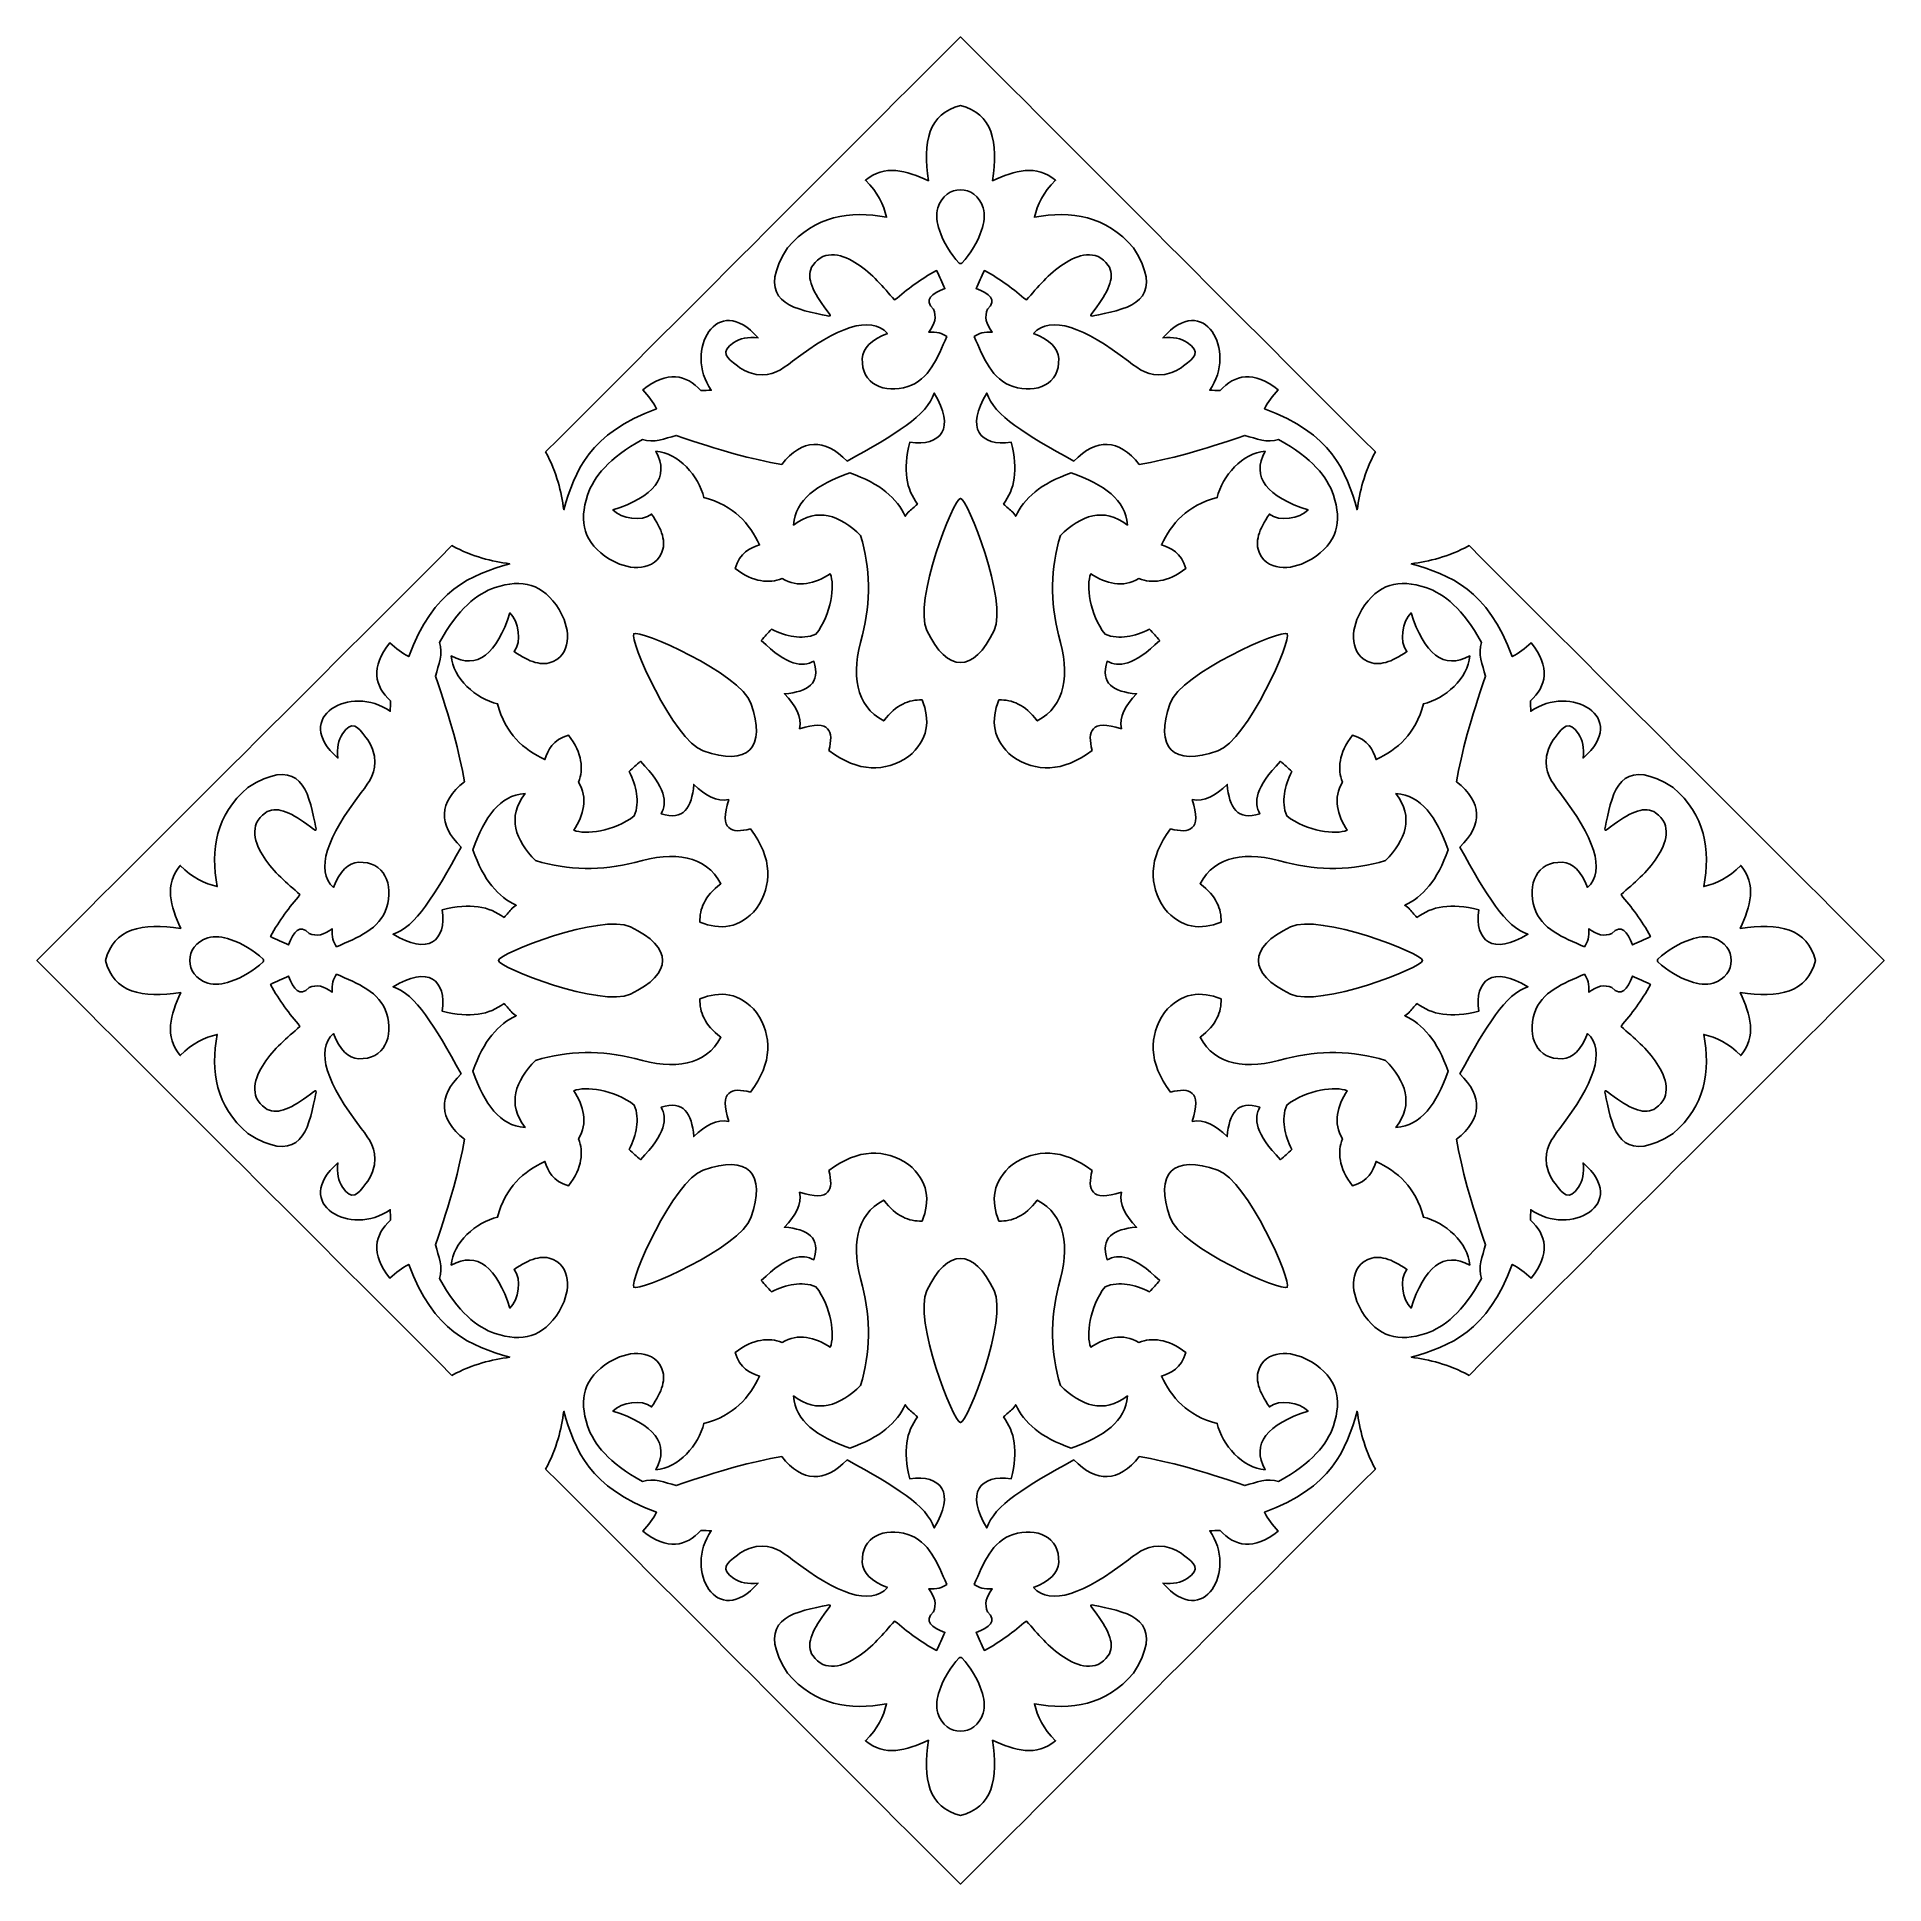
# Model space of a CAD drawing. Header units: centimetres. Extents: x 12.4 to 19.6, y -6.51 to 0.68.
import ezdxf

# ---------------------------------------------------------------- set-up
doc = ezdxf.new("R2010")
doc.units = ezdxf.units.CM
doc.header["$MEASUREMENT"] = 0
doc.layers.add('layer 1', color=7, linetype='Continuous')

msp = doc.modelspace()

# ---------------------------------------------------------------- linework, layer by layer
at = {"layer": 'layer 1', "color": 250}
for points, knots in [([(14.38253, -0.93391), (14.42773, -1.01686), (14.44284, -1.08901), (14.45365, -1.15961), (14.45365, -1.15961), (14.49558, -1.00861), (14.55458, -0.8619), (14.81482, -0.76585), (14.81482, -0.76585), (14.80161, -0.74133), (14.78357, -0.71698), (14.76072, -0.69279), (14.76072, -0.69279), (14.85825, -0.61527), (14.92901, -0.63349), (14.9876, -0.69522), (14.9876, -0.69522), (15.001, -0.69476), (15.01439, -0.6943), (15.02779, -0.69384), (15.02779, -0.69384), (14.91916, -0.54161), (15.05103, -0.30529), (15.20993, -0.4901), (15.20993, -0.4901), (15.17074, -0.48556), (15.13921, -0.49153), (15.11532, -0.50801), (15.11532, -0.50801), (15.06027, -0.54598), (15.08704, -0.56647), (15.1298, -0.5995), (15.1298, -0.5995), (15.1539, -0.61812), (15.17817, -0.62841), (15.20257, -0.63208), (15.20257, -0.63208), (15.26734, -0.64184), (15.29945, -0.61504), (15.34416, -0.58079), (15.34416, -0.58079), (15.51782, -0.44774), (15.64717, -0.40006), (15.71403, -0.47281), (15.71403, -0.47281), (15.65057, -0.49778), (15.61788, -0.53042), (15.61596, -0.57074), (15.61596, -0.57074), (15.61118, -0.67103), (15.70252, -0.70799), (15.79293, -0.6798), (15.79293, -0.6798), (15.87677, -0.65367), (15.90869, -0.56695), (15.94497, -0.48532), (15.94497, -0.48532), (15.92869, -0.47217), (15.90528, -0.46617), (15.87476, -0.4673), (15.87476, -0.4673), (15.89939, -0.43694), (15.90552, -0.40722), (15.89318, -0.37813), (15.89318, -0.37813), (15.85544, -0.34119), (15.88565, -0.31761), (15.93757, -0.29829), (15.93757, -0.29829), (15.92688, -0.27482), (15.9162, -0.25135), (15.90552, -0.22788), (15.90552, -0.22788), (15.84037, -0.2616), (15.79156, -0.30224), (15.74179, -0.34246), (15.74179, -0.34246), (15.69677, -0.29278), (15.65503, -0.23982), (15.59764, -0.20254), (15.59764, -0.20254), (15.54189, -0.16632), (15.47065, -0.14129), (15.4232, -0.20764), (15.4232, -0.20764), (15.39514, -0.24686), (15.41909, -0.3037), (15.46679, -0.36858), (15.46679, -0.36858), (15.50174, -0.41613), (15.50418, -0.40835), (15.43839, -0.39516), (15.43839, -0.39516), (15.30844, -0.36908), (15.2108, -0.32212), (15.32405, -0.13886), (15.32405, -0.13886), (15.43303, -0.01501), (15.56618, 0.00661), (15.71074, -0.02003), (15.71074, -0.02003), (15.69716, 0.02831), (15.67894, 0.07649), (15.62824, 0.12356), (15.62824, 0.12356), (15.70275, 0.18759), (15.78735, 0.16113), (15.87339, 0.12175), (15.87339, 0.12175), (15.85043, 0.27236), (15.87384, 0.38488), (15.99839, 0.41434), (15.99839, 0.41434), (16.12294, 0.38488), (16.14635, 0.27236), (16.12339, 0.12175), (16.12339, 0.12175), (16.20943, 0.16113), (16.29402, 0.18759), (16.36853, 0.12356), (16.36853, 0.12356), (16.31784, 0.07649), (16.29962, 0.02831), (16.28604, -0.02003), (16.28604, -0.02003), (16.4306, 0.00661), (16.56375, -0.01501), (16.67272, -0.13886), (16.67272, -0.13886), (16.78598, -0.32212), (16.68834, -0.36908), (16.55838, -0.39516), (16.55838, -0.39516), (16.4926, -0.40835), (16.49504, -0.41613), (16.52999, -0.36858), (16.52999, -0.36858), (16.57769, -0.3037), (16.60164, -0.24686), (16.57358, -0.20764), (16.57358, -0.20764), (16.52613, -0.14129), (16.45489, -0.16632), (16.39914, -0.20254), (16.39914, -0.20254), (16.34175, -0.23982), (16.30001, -0.29278), (16.25499, -0.34246), (16.25499, -0.34246), (16.20522, -0.30224), (16.1564, -0.2616), (16.09126, -0.22788), (16.09126, -0.22788), (16.08058, -0.25135), (16.06989, -0.27482), (16.05921, -0.29829), (16.05921, -0.29829), (16.11113, -0.31761), (16.14134, -0.34119), (16.1036, -0.37813), (16.1036, -0.37813), (16.09125, -0.40722), (16.09739, -0.43694), (16.12202, -0.4673), (16.12202, -0.4673), (16.09149, -0.46617), (16.06809, -0.47217), (16.05181, -0.48532), (16.05181, -0.48532), (16.08809, -0.56695), (16.12001, -0.65367), (16.20385, -0.6798), (16.20385, -0.6798), (16.29426, -0.70799), (16.3856, -0.67103), (16.38082, -0.57074), (16.38082, -0.57074), (16.3789, -0.53042), (16.34621, -0.49778), (16.28275, -0.47281), (16.28275, -0.47281), (16.3496, -0.40006), (16.47896, -0.44774), (16.65262, -0.58079), (16.65262, -0.58079), (16.69733, -0.61504), (16.72944, -0.64184), (16.79421, -0.63208), (16.79421, -0.63208), (16.81861, -0.62841), (16.84288, -0.61812), (16.86698, -0.5995), (16.86698, -0.5995), (16.90974, -0.56647), (16.93651, -0.54598), (16.88146, -0.50801), (16.88146, -0.50801), (16.85757, -0.49153), (16.82604, -0.48556), (16.78685, -0.4901), (16.78685, -0.4901), (16.94575, -0.30529), (17.07762, -0.54161), (16.96899, -0.69384), (16.96899, -0.69384), (16.98239, -0.6943), (16.99578, -0.69476), (17.00917, -0.69522), (17.00917, -0.69522), (17.06777, -0.63349), (17.13853, -0.61527), (17.23606, -0.69279), (17.23606, -0.69279), (17.21321, -0.71698), (17.19517, -0.74133), (17.18196, -0.76585), (17.18196, -0.76585), (17.4422, -0.8619), (17.5012, -1.00861), (17.54313, -1.15961), (17.54313, -1.15961), (17.55394, -1.08901), (17.56905, -1.01686), (17.61425, -0.93391), (17.61425, -0.93391), (17.08485, -0.4069), (16.528, 0.15469), (15.99839, 0.68196), (15.99839, 0.68196), (15.46878, 0.15469), (14.91193, -0.4069), (14.38253, -0.93391)], [0, 0, 0, 0, 0.0169492, 0.0169492, 0.0169492, 0.0169492, 0.0338983, 0.0338983, 0.0338983, 0.0338983, 0.0508475, 0.0508475, 0.0508475, 0.0508475, 0.0677966, 0.0677966, 0.0677966, 0.0677966, 0.0847458, 0.0847458, 0.0847458, 0.0847458, 0.1016949, 0.1016949, 0.1016949, 0.1016949, 0.1186441, 0.1186441, 0.1186441, 0.1186441, 0.1355932, 0.1355932, 0.1355932, 0.1355932, 0.1525424, 0.1525424, 0.1525424, 0.1525424, 0.1694915, 0.1694915, 0.1694915, 0.1694915, 0.1864407, 0.1864407, 0.1864407, 0.1864407, 0.2033898, 0.2033898, 0.2033898, 0.2033898, 0.220339, 0.220339, 0.220339, 0.220339, 0.2372881, 0.2372881, 0.2372881, 0.2372881, 0.2542373, 0.2542373, 0.2542373, 0.2542373, 0.2711864, 0.2711864, 0.2711864, 0.2711864, 0.2881356, 0.2881356, 0.2881356, 0.2881356, 0.3050847, 0.3050847, 0.3050847, 0.3050847, 0.3220339, 0.3220339, 0.3220339, 0.3220339, 0.3389831, 0.3389831, 0.3389831, 0.3389831, 0.3559322, 0.3559322, 0.3559322, 0.3559322, 0.3728814, 0.3728814, 0.3728814, 0.3728814, 0.3898305, 0.3898305, 0.3898305, 0.3898305, 0.4067797, 0.4067797, 0.4067797, 0.4067797, 0.4237288, 0.4237288, 0.4237288, 0.4237288, 0.440678, 0.440678, 0.440678, 0.440678, 0.4576271, 0.4576271, 0.4576271, 0.4576271, 0.4745763, 0.4745763, 0.4745763, 0.4745763, 0.4915254, 0.4915254, 0.4915254, 0.4915254, 0.5084746, 0.5084746, 0.5084746, 0.5084746, 0.5254237, 0.5254237, 0.5254237, 0.5254237, 0.5423729, 0.5423729, 0.5423729, 0.5423729, 0.559322, 0.559322, 0.559322, 0.559322, 0.5762712, 0.5762712, 0.5762712, 0.5762712, 0.5932203, 0.5932203, 0.5932203, 0.5932203, 0.6101695, 0.6101695, 0.6101695, 0.6101695, 0.6271186, 0.6271186, 0.6271186, 0.6271186, 0.6440678, 0.6440678, 0.6440678, 0.6440678, 0.6610169, 0.6610169, 0.6610169, 0.6610169, 0.6779661, 0.6779661, 0.6779661, 0.6779661, 0.6949153, 0.6949153, 0.6949153, 0.6949153, 0.7118644, 0.7118644, 0.7118644, 0.7118644, 0.7288136, 0.7288136, 0.7288136, 0.7288136, 0.7457627, 0.7457627, 0.7457627, 0.7457627, 0.7627119, 0.7627119, 0.7627119, 0.7627119, 0.779661, 0.779661, 0.779661, 0.779661, 0.7966102, 0.7966102, 0.7966102, 0.7966102, 0.8135593, 0.8135593, 0.8135593, 0.8135593, 0.8305085, 0.8305085, 0.8305085, 0.8305085, 0.8474576, 0.8474576, 0.8474576, 0.8474576, 0.8644068, 0.8644068, 0.8644068, 0.8644068, 0.8813559, 0.8813559, 0.8813559, 0.8813559, 0.8983051, 0.8983051, 0.8983051, 0.8983051, 0.9152542, 0.9152542, 0.9152542, 0.9152542, 0.9322034, 0.9322034, 0.9322034, 0.9322034, 0.9491525, 0.9491525, 0.9491525, 0.9491525, 0.9661017, 0.9661017, 0.9661017, 0.9661017, 1, 1, 1, 1]), ([(16.08057, -0.07103), (16.09027, -0.0419), (16.09472, -0.01084), (16.08625, 0.01679), (16.08625, 0.01679), (16.05765, 0.11009), (15.93913, 0.11009), (15.91053, 0.01679), (15.91053, 0.01679), (15.90206, -0.01084), (15.90651, -0.0419), (15.91621, -0.07103), (15.91621, -0.07103), (15.93191, -0.11816), (15.95972, -0.16172), (15.9928, -0.19853), (15.9928, -0.19853), (15.99466, -0.2006), (15.99653, -0.20172), (15.99839, -0.20093), (15.99839, -0.20093), (16.00025, -0.20172), (16.00212, -0.2006), (16.00398, -0.19853), (16.00398, -0.19853), (16.03706, -0.16172), (16.06487, -0.11816), (16.08057, -0.07103)], [0, 0, 0, 0, 0.125, 0.125, 0.125, 0.125, 0.25, 0.25, 0.25, 0.25, 0.375, 0.375, 0.375, 0.375, 0.5, 0.5, 0.5, 0.5, 0.625, 0.625, 0.625, 0.625, 0.75, 0.75, 0.75, 0.75, 1, 1, 1, 1]), ([(15.79507, -1.1691), (15.80698, -1.15848), (15.81891, -1.14783), (15.83084, -1.13718), (15.83084, -1.13718), (15.78764, -1.07925), (15.77305, -1.00635), (15.80074, -0.89646), (15.80074, -0.89646), (15.92268, -0.91439), (15.98006, -0.84088), (15.89604, -0.70518), (15.89604, -0.70518), (15.86801, -0.79128), (15.74448, -0.86723), (15.55679, -0.97006), (15.55679, -0.97006), (15.46817, -0.87887), (15.38331, -0.88308), (15.3022, -0.98263), (15.3022, -0.98263), (15.18907, -0.96373), (15.05863, -0.92894), (14.89041, -0.87013), (14.89041, -0.87013), (14.84702, -0.8821), (14.80389, -0.90075), (14.75939, -0.88614), (14.75939, -0.88614), (14.62875, -0.95817), (14.5698, -1.0303), (14.54609, -1.10249), (14.54609, -1.10249), (14.51161, -1.20746), (14.5297, -1.28967), (14.63124, -1.35164), (14.63124, -1.35164), (14.69578, -1.391), (14.79464, -1.40777), (14.83367, -1.3287), (14.83367, -1.3287), (14.85424, -1.28708), (14.83582, -1.23476), (14.79557, -1.17652), (14.79557, -1.17652), (14.75726, -1.20809), (14.67685, -1.19364), (14.64485, -1.16007), (14.64485, -1.16007), (14.80283, -1.1096), (14.86812, -1.03344), (14.8123, -0.93152), (14.8123, -0.93152), (14.89924, -0.93637), (14.98006, -1.03006), (14.99873, -1.11199), (14.99873, -1.11199), (15.11748, -1.1423), (15.17533, -1.21351), (15.21587, -1.29641), (15.21587, -1.29641), (15.17675, -1.3084), (15.14011, -1.32656), (15.12074, -1.38792), (15.12074, -1.38792), (15.19346, -1.4434), (15.25142, -1.44625), (15.30335, -1.4277), (15.30335, -1.4277), (15.36653, -1.46463), (15.43091, -1.44702), (15.49111, -1.40931), (15.49111, -1.40931), (15.50986, -1.45319), (15.49539, -1.56466), (15.43536, -1.64452), (15.43536, -1.64452), (15.37866, -1.66697), (15.32048, -1.65211), (15.26178, -1.62483), (15.26178, -1.62483), (15.24864, -1.63934), (15.23551, -1.65386), (15.22236, -1.66838), (15.22236, -1.66838), (15.32531, -1.76835), (15.38264, -1.77241), (15.42718, -1.74962), (15.42718, -1.74962), (15.45601, -1.83631), (15.40304, -1.86865), (15.31288, -1.87633), (15.31288, -1.87633), (15.35587, -1.92088), (15.38217, -1.96601), (15.37175, -2.01245), (15.37175, -2.01245), (15.49198, -1.9735), (15.5042, -2.02278), (15.48617, -2.09677), (15.48617, -2.09677), (15.60197, -2.18372), (15.70368, -2.18239), (15.79571, -2.12069), (15.79571, -2.12069), (15.87453, -2.05554), (15.88093, -1.97855), (15.84869, -1.90017), (15.84869, -1.90017), (15.7979, -1.89837), (15.74792, -1.91736), (15.6997, -1.98201), (15.6997, -1.98201), (15.58885, -1.92177), (15.57092, -1.80412), (15.61651, -1.64719), (15.61651, -1.64719), (15.64971, -1.51685), (15.64735, -1.38774), (15.60941, -1.25988), (15.60941, -1.25988), (15.52767, -1.18059), (15.44224, -1.1482), (15.34857, -1.21894), (15.34857, -1.21894), (15.35492, -1.1184), (15.43796, -1.06311), (15.56683, -1.01577), (15.56683, -1.01577), (15.68712, -1.05687), (15.75106, -1.11587), (15.78336, -1.18486), (15.78336, -1.18486), (15.78336, -1.18486), (15.79507, -1.1691), (15.79507, -1.1691)], [0, 0, 0, 0, 0.0285714, 0.0285714, 0.0285714, 0.0285714, 0.0571429, 0.0571429, 0.0571429, 0.0571429, 0.0857143, 0.0857143, 0.0857143, 0.0857143, 0.1142857, 0.1142857, 0.1142857, 0.1142857, 0.1428571, 0.1428571, 0.1428571, 0.1428571, 0.1714286, 0.1714286, 0.1714286, 0.1714286, 0.2, 0.2, 0.2, 0.2, 0.2285714, 0.2285714, 0.2285714, 0.2285714, 0.2571429, 0.2571429, 0.2571429, 0.2571429, 0.2857143, 0.2857143, 0.2857143, 0.2857143, 0.3142857, 0.3142857, 0.3142857, 0.3142857, 0.3428571, 0.3428571, 0.3428571, 0.3428571, 0.3714286, 0.3714286, 0.3714286, 0.3714286, 0.4, 0.4, 0.4, 0.4, 0.4285714, 0.4285714, 0.4285714, 0.4285714, 0.4571429, 0.4571429, 0.4571429, 0.4571429, 0.4857143, 0.4857143, 0.4857143, 0.4857143, 0.5142857, 0.5142857, 0.5142857, 0.5142857, 0.5428571, 0.5428571, 0.5428571, 0.5428571, 0.5714286, 0.5714286, 0.5714286, 0.5714286, 0.6, 0.6, 0.6, 0.6, 0.6285714, 0.6285714, 0.6285714, 0.6285714, 0.6571429, 0.6571429, 0.6571429, 0.6571429, 0.6857143, 0.6857143, 0.6857143, 0.6857143, 0.7142857, 0.7142857, 0.7142857, 0.7142857, 0.7428571, 0.7428571, 0.7428571, 0.7428571, 0.7714286, 0.7714286, 0.7714286, 0.7714286, 0.8, 0.8, 0.8, 0.8, 0.8285714, 0.8285714, 0.8285714, 0.8285714, 0.8571429, 0.8571429, 0.8571429, 0.8571429, 0.8857143, 0.8857143, 0.8857143, 0.8857143, 0.9142857, 0.9142857, 0.9142857, 0.9142857, 0.9428571, 0.9428571, 0.9428571, 0.9428571, 1, 1, 1, 1]), ([(16.20171, -1.1691), (16.18979, -1.15848), (16.17786, -1.14783), (16.16593, -1.13718), (16.16593, -1.13718), (16.20914, -1.07925), (16.22373, -1.00635), (16.19604, -0.89646), (16.19604, -0.89646), (16.0741, -0.91439), (16.01672, -0.84088), (16.10074, -0.70518), (16.10074, -0.70518), (16.12877, -0.79128), (16.2523, -0.86723), (16.43999, -0.97006), (16.43999, -0.97006), (16.52861, -0.87887), (16.61347, -0.88308), (16.69458, -0.98263), (16.69458, -0.98263), (16.80771, -0.96373), (16.93815, -0.92894), (17.10637, -0.87013), (17.10637, -0.87013), (17.14976, -0.8821), (17.19289, -0.90075), (17.23739, -0.88614), (17.23739, -0.88614), (17.36803, -0.95817), (17.42698, -1.0303), (17.45069, -1.10249), (17.45069, -1.10249), (17.48517, -1.20746), (17.46708, -1.28967), (17.36553, -1.35164), (17.36553, -1.35164), (17.301, -1.391), (17.20214, -1.40777), (17.16311, -1.3287), (17.16311, -1.3287), (17.14254, -1.28708), (17.16096, -1.23476), (17.20121, -1.17652), (17.20121, -1.17652), (17.23952, -1.20809), (17.31993, -1.19364), (17.35193, -1.16007), (17.35193, -1.16007), (17.19395, -1.1096), (17.12866, -1.03344), (17.18448, -0.93152), (17.18448, -0.93152), (17.09754, -0.93637), (17.01672, -1.03006), (16.99805, -1.11199), (16.99805, -1.11199), (16.8793, -1.1423), (16.82145, -1.21351), (16.78091, -1.29641), (16.78091, -1.29641), (16.82003, -1.3084), (16.85667, -1.32656), (16.87604, -1.38792), (16.87604, -1.38792), (16.80332, -1.4434), (16.74536, -1.44625), (16.69342, -1.4277), (16.69342, -1.4277), (16.63025, -1.46463), (16.56587, -1.44702), (16.50567, -1.40931), (16.50567, -1.40931), (16.48692, -1.45319), (16.50139, -1.56466), (16.56142, -1.64452), (16.56142, -1.64452), (16.61812, -1.66697), (16.6763, -1.65211), (16.735, -1.62483), (16.735, -1.62483), (16.74814, -1.63934), (16.76127, -1.65386), (16.77442, -1.66838), (16.77442, -1.66838), (16.67147, -1.76835), (16.61413, -1.77241), (16.5696, -1.74962), (16.5696, -1.74962), (16.54077, -1.83631), (16.59374, -1.86865), (16.6839, -1.87633), (16.6839, -1.87633), (16.64091, -1.92088), (16.61461, -1.96601), (16.62503, -2.01245), (16.62503, -2.01245), (16.5048, -1.9735), (16.49258, -2.02278), (16.51061, -2.09677), (16.51061, -2.09677), (16.39481, -2.18372), (16.2931, -2.18239), (16.20107, -2.12069), (16.20107, -2.12069), (16.12225, -2.05554), (16.11585, -1.97855), (16.14809, -1.90017), (16.14809, -1.90017), (16.19888, -1.89837), (16.24886, -1.91736), (16.29708, -1.98201), (16.29708, -1.98201), (16.40793, -1.92177), (16.42586, -1.80412), (16.38027, -1.64719), (16.38027, -1.64719), (16.34706, -1.51685), (16.34943, -1.38774), (16.38737, -1.25988), (16.38737, -1.25988), (16.46911, -1.18059), (16.55454, -1.1482), (16.64821, -1.21894), (16.64821, -1.21894), (16.64186, -1.1184), (16.55882, -1.06311), (16.42995, -1.01577), (16.42995, -1.01577), (16.30966, -1.05687), (16.24572, -1.11587), (16.21342, -1.18486), (16.21342, -1.18486), (16.21342, -1.18486), (16.20171, -1.1691), (16.20171, -1.1691)], [0, 0, 0, 0, 0.0285714, 0.0285714, 0.0285714, 0.0285714, 0.0571429, 0.0571429, 0.0571429, 0.0571429, 0.0857143, 0.0857143, 0.0857143, 0.0857143, 0.1142857, 0.1142857, 0.1142857, 0.1142857, 0.1428571, 0.1428571, 0.1428571, 0.1428571, 0.1714286, 0.1714286, 0.1714286, 0.1714286, 0.2, 0.2, 0.2, 0.2, 0.2285714, 0.2285714, 0.2285714, 0.2285714, 0.2571429, 0.2571429, 0.2571429, 0.2571429, 0.2857143, 0.2857143, 0.2857143, 0.2857143, 0.3142857, 0.3142857, 0.3142857, 0.3142857, 0.3428571, 0.3428571, 0.3428571, 0.3428571, 0.3714286, 0.3714286, 0.3714286, 0.3714286, 0.4, 0.4, 0.4, 0.4, 0.4285714, 0.4285714, 0.4285714, 0.4285714, 0.4571429, 0.4571429, 0.4571429, 0.4571429, 0.4857143, 0.4857143, 0.4857143, 0.4857143, 0.5142857, 0.5142857, 0.5142857, 0.5142857, 0.5428571, 0.5428571, 0.5428571, 0.5428571, 0.5714286, 0.5714286, 0.5714286, 0.5714286, 0.6, 0.6, 0.6, 0.6, 0.6285714, 0.6285714, 0.6285714, 0.6285714, 0.6571429, 0.6571429, 0.6571429, 0.6571429, 0.6857143, 0.6857143, 0.6857143, 0.6857143, 0.7142857, 0.7142857, 0.7142857, 0.7142857, 0.7428571, 0.7428571, 0.7428571, 0.7428571, 0.7714286, 0.7714286, 0.7714286, 0.7714286, 0.8, 0.8, 0.8, 0.8, 0.8285714, 0.8285714, 0.8285714, 0.8285714, 0.8571429, 0.8571429, 0.8571429, 0.8571429, 0.8857143, 0.8857143, 0.8857143, 0.8857143, 0.9142857, 0.9142857, 0.9142857, 0.9142857, 0.9428571, 0.9428571, 0.9428571, 0.9428571, 1, 1, 1, 1]), ([(16.12973, -1.62945), (16.0504, -1.79626), (15.94638, -1.79625), (15.86705, -1.62945), (15.86705, -1.62945), (15.81409, -1.51809), (15.97135, -1.11437), (15.99839, -1.11541), (15.99839, -1.11541), (16.02543, -1.11437), (16.18269, -1.51809), (16.12973, -1.62945)], [0, 0, 0, 0, 0.25, 0.25, 0.25, 0.25, 0.5, 0.5, 0.5, 0.5, 1, 1, 1, 1]), ([(14.01735, -4.5308), (14.1003, -4.4856), (14.17245, -4.4705), (14.24306, -4.45969), (14.24306, -4.45969), (14.09205, -4.41775), (13.94534, -4.35876), (13.84929, -4.09851), (13.84929, -4.09851), (13.82478, -4.11173), (13.80042, -4.12976), (13.77623, -4.15261), (13.77623, -4.15261), (13.69872, -4.05509), (13.71693, -3.98433), (13.77867, -3.92573), (13.77867, -3.92573), (13.77821, -3.91234), (13.77775, -3.89894), (13.77729, -3.88555), (13.77729, -3.88555), (13.62505, -3.99417), (13.38873, -3.86231), (13.57354, -3.7034), (13.57354, -3.7034), (13.569, -3.74259), (13.57497, -3.77413), (13.59145, -3.79802), (13.59145, -3.79802), (13.62942, -3.85306), (13.64991, -3.82629), (13.68295, -3.78353), (13.68295, -3.78353), (13.70157, -3.75943), (13.71185, -3.73517), (13.71552, -3.71077), (13.71552, -3.71077), (13.72528, -3.646), (13.69849, -3.61388), (13.66424, -3.56918), (13.66424, -3.56918), (13.53119, -3.39552), (13.48351, -3.26616), (13.55625, -3.19931), (13.55625, -3.19931), (13.58122, -3.26276), (13.61387, -3.29546), (13.65418, -3.29738), (13.65418, -3.29738), (13.75448, -3.30216), (13.79143, -3.21082), (13.76324, -3.1204), (13.76324, -3.1204), (13.73711, -3.03657), (13.6504, -3.00464), (13.56876, -2.96837), (13.56876, -2.96837), (13.55562, -2.98465), (13.54961, -3.00805), (13.55074, -3.03858), (13.55074, -3.03858), (13.52039, -3.01395), (13.49066, -3.00781), (13.46157, -3.02016), (13.46157, -3.02016), (13.42463, -3.05789), (13.40105, -3.02769), (13.38173, -2.97577), (13.38173, -2.97577), (13.35826, -2.98645), (13.33479, -2.99713), (13.31132, -3.00782), (13.31132, -3.00782), (13.34505, -3.07296), (13.38568, -3.12177), (13.4259, -3.17154), (13.4259, -3.17154), (13.37623, -3.21656), (13.32326, -3.25831), (13.28598, -3.3157), (13.28598, -3.3157), (13.24977, -3.37144), (13.22473, -3.44269), (13.29109, -3.49014), (13.29109, -3.49014), (13.3303, -3.51819), (13.38714, -3.49424), (13.45202, -3.44655), (13.45202, -3.44655), (13.49957, -3.41159), (13.4918, -3.40915), (13.4786, -3.47494), (13.4786, -3.47494), (13.45253, -3.6049), (13.40557, -3.70254), (13.2223, -3.58928), (13.2223, -3.58928), (13.09845, -3.48031), (13.07684, -3.34716), (13.10348, -3.20259), (13.10348, -3.20259), (13.05514, -3.21617), (13.00696, -3.23439), (12.95989, -3.28509), (12.95989, -3.28509), (12.89585, -3.21058), (12.92231, -3.12598), (12.96169, -3.03994), (12.96169, -3.03994), (12.81109, -3.0629), (12.69857, -3.0395), (12.6691, -2.91495), (12.6691, -2.91495), (12.69857, -2.7904), (12.81109, -2.76699), (12.96169, -2.78995), (12.96169, -2.78995), (12.92231, -2.70391), (12.89585, -2.61931), (12.95989, -2.5448), (12.95989, -2.5448), (13.00696, -2.5955), (13.05514, -2.61372), (13.10348, -2.6273), (13.10348, -2.6273), (13.07684, -2.48273), (13.09845, -2.34958), (13.2223, -2.24061), (13.2223, -2.24061), (13.40557, -2.12735), (13.45253, -2.225), (13.4786, -2.35495), (13.4786, -2.35495), (13.4918, -2.42074), (13.49957, -2.4183), (13.45202, -2.38334), (13.45202, -2.38334), (13.38714, -2.33565), (13.3303, -2.3117), (13.29109, -2.33975), (13.29109, -2.33975), (13.22473, -2.38721), (13.24977, -2.45845), (13.28598, -2.5142), (13.28598, -2.5142), (13.32326, -2.57159), (13.37623, -2.61333), (13.4259, -2.65835), (13.4259, -2.65835), (13.38568, -2.70812), (13.34505, -2.75693), (13.31132, -2.82208), (13.31132, -2.82208), (13.33479, -2.83276), (13.35826, -2.84344), (13.38173, -2.85413), (13.38173, -2.85413), (13.40105, -2.80221), (13.42463, -2.772), (13.46157, -2.80973), (13.46157, -2.80973), (13.49066, -2.82208), (13.52039, -2.81594), (13.55074, -2.79131), (13.55074, -2.79131), (13.54961, -2.82184), (13.55562, -2.84525), (13.56876, -2.86153), (13.56876, -2.86153), (13.6504, -2.82525), (13.73711, -2.79332), (13.76324, -2.70949), (13.76324, -2.70949), (13.79143, -2.61908), (13.75448, -2.52774), (13.65418, -2.53251), (13.65418, -2.53251), (13.61387, -2.53444), (13.58122, -2.56713), (13.55625, -2.63059), (13.55625, -2.63059), (13.48351, -2.56373), (13.53119, -2.43437), (13.66424, -2.26071), (13.66424, -2.26071), (13.69849, -2.21601), (13.72528, -2.18389), (13.71552, -2.11912), (13.71552, -2.11912), (13.71185, -2.09472), (13.70157, -2.07046), (13.68295, -2.04636), (13.68295, -2.04636), (13.64991, -2.0036), (13.62942, -1.97683), (13.59145, -2.03187), (13.59145, -2.03187), (13.57497, -2.05576), (13.569, -2.0873), (13.57354, -2.12649), (13.57354, -2.12649), (13.38873, -1.96758), (13.62505, -1.83572), (13.77729, -1.94434), (13.77729, -1.94434), (13.77775, -1.93095), (13.77821, -1.91755), (13.77867, -1.90416), (13.77867, -1.90416), (13.71693, -1.84556), (13.69872, -1.7748), (13.77623, -1.67728), (13.77623, -1.67728), (13.80042, -1.70013), (13.82478, -1.71816), (13.84929, -1.73138), (13.84929, -1.73138), (13.94534, -1.47113), (14.09205, -1.41214), (14.24306, -1.3702), (14.24306, -1.3702), (14.17245, -1.35939), (14.1003, -1.34429), (14.01735, -1.29909), (14.01735, -1.29909), (13.49034, -1.82849), (12.92875, -2.38534), (12.40148, -2.91495), (12.40148, -2.91495), (12.92875, -3.44455), (13.49034, -4.00141), (14.01735, -4.5308)], [0, 0, 0, 0, 0.0169492, 0.0169492, 0.0169492, 0.0169492, 0.0338983, 0.0338983, 0.0338983, 0.0338983, 0.0508475, 0.0508475, 0.0508475, 0.0508475, 0.0677966, 0.0677966, 0.0677966, 0.0677966, 0.0847458, 0.0847458, 0.0847458, 0.0847458, 0.1016949, 0.1016949, 0.1016949, 0.1016949, 0.1186441, 0.1186441, 0.1186441, 0.1186441, 0.1355932, 0.1355932, 0.1355932, 0.1355932, 0.1525424, 0.1525424, 0.1525424, 0.1525424, 0.1694915, 0.1694915, 0.1694915, 0.1694915, 0.1864407, 0.1864407, 0.1864407, 0.1864407, 0.2033898, 0.2033898, 0.2033898, 0.2033898, 0.220339, 0.220339, 0.220339, 0.220339, 0.2372881, 0.2372881, 0.2372881, 0.2372881, 0.2542373, 0.2542373, 0.2542373, 0.2542373, 0.2711864, 0.2711864, 0.2711864, 0.2711864, 0.2881356, 0.2881356, 0.2881356, 0.2881356, 0.3050847, 0.3050847, 0.3050847, 0.3050847, 0.3220339, 0.3220339, 0.3220339, 0.3220339, 0.3389831, 0.3389831, 0.3389831, 0.3389831, 0.3559322, 0.3559322, 0.3559322, 0.3559322, 0.3728814, 0.3728814, 0.3728814, 0.3728814, 0.3898305, 0.3898305, 0.3898305, 0.3898305, 0.4067797, 0.4067797, 0.4067797, 0.4067797, 0.4237288, 0.4237288, 0.4237288, 0.4237288, 0.440678, 0.440678, 0.440678, 0.440678, 0.4576271, 0.4576271, 0.4576271, 0.4576271, 0.4745763, 0.4745763, 0.4745763, 0.4745763, 0.4915254, 0.4915254, 0.4915254, 0.4915254, 0.5084746, 0.5084746, 0.5084746, 0.5084746, 0.5254237, 0.5254237, 0.5254237, 0.5254237, 0.5423729, 0.5423729, 0.5423729, 0.5423729, 0.559322, 0.559322, 0.559322, 0.559322, 0.5762712, 0.5762712, 0.5762712, 0.5762712, 0.5932203, 0.5932203, 0.5932203, 0.5932203, 0.6101695, 0.6101695, 0.6101695, 0.6101695, 0.6271186, 0.6271186, 0.6271186, 0.6271186, 0.6440678, 0.6440678, 0.6440678, 0.6440678, 0.6610169, 0.6610169, 0.6610169, 0.6610169, 0.6779661, 0.6779661, 0.6779661, 0.6779661, 0.6949153, 0.6949153, 0.6949153, 0.6949153, 0.7118644, 0.7118644, 0.7118644, 0.7118644, 0.7288136, 0.7288136, 0.7288136, 0.7288136, 0.7457627, 0.7457627, 0.7457627, 0.7457627, 0.7627119, 0.7627119, 0.7627119, 0.7627119, 0.779661, 0.779661, 0.779661, 0.779661, 0.7966102, 0.7966102, 0.7966102, 0.7966102, 0.8135593, 0.8135593, 0.8135593, 0.8135593, 0.8305085, 0.8305085, 0.8305085, 0.8305085, 0.8474576, 0.8474576, 0.8474576, 0.8474576, 0.8644068, 0.8644068, 0.8644068, 0.8644068, 0.8813559, 0.8813559, 0.8813559, 0.8813559, 0.8983051, 0.8983051, 0.8983051, 0.8983051, 0.9152542, 0.9152542, 0.9152542, 0.9152542, 0.9322034, 0.9322034, 0.9322034, 0.9322034, 0.9491525, 0.9491525, 0.9491525, 0.9491525, 0.9661017, 0.9661017, 0.9661017, 0.9661017, 1, 1, 1, 1]), ([(17.97943, -4.5308), (17.89648, -4.4856), (17.82433, -4.4705), (17.75372, -4.45969), (17.75372, -4.45969), (17.90473, -4.41775), (18.05144, -4.35876), (18.14749, -4.09851), (18.14749, -4.09851), (18.172, -4.11173), (18.19636, -4.12976), (18.22055, -4.15261), (18.22055, -4.15261), (18.29806, -4.05509), (18.27985, -3.98433), (18.21811, -3.92573), (18.21811, -3.92573), (18.21857, -3.91234), (18.21903, -3.89894), (18.21949, -3.88555), (18.21949, -3.88555), (18.37172, -3.99417), (18.60805, -3.86231), (18.42324, -3.7034), (18.42324, -3.7034), (18.42778, -3.74259), (18.42181, -3.77413), (18.40533, -3.79802), (18.40533, -3.79802), (18.36736, -3.85306), (18.34687, -3.82629), (18.31383, -3.78353), (18.31383, -3.78353), (18.29521, -3.75943), (18.28493, -3.73517), (18.28126, -3.71077), (18.28126, -3.71077), (18.2715, -3.646), (18.29829, -3.61388), (18.33254, -3.56918), (18.33254, -3.56918), (18.46559, -3.39552), (18.51327, -3.26616), (18.44053, -3.19931), (18.44053, -3.19931), (18.41556, -3.26276), (18.38291, -3.29546), (18.3426, -3.29738), (18.3426, -3.29738), (18.2423, -3.30216), (18.20535, -3.21082), (18.23354, -3.1204), (18.23354, -3.1204), (18.25967, -3.03657), (18.34638, -3.00464), (18.42802, -2.96837), (18.42802, -2.96837), (18.44116, -2.98465), (18.44717, -3.00805), (18.44604, -3.03858), (18.44604, -3.03858), (18.47639, -3.01395), (18.50612, -3.00781), (18.53521, -3.02016), (18.53521, -3.02016), (18.57215, -3.05789), (18.59573, -3.02769), (18.61505, -2.97577), (18.61505, -2.97577), (18.63852, -2.98645), (18.66199, -2.99713), (18.68546, -3.00782), (18.68546, -3.00782), (18.65173, -3.07296), (18.6111, -3.12177), (18.57088, -3.17154), (18.57088, -3.17154), (18.62055, -3.21656), (18.67351, -3.25831), (18.7108, -3.3157), (18.7108, -3.3157), (18.74701, -3.37144), (18.77205, -3.44269), (18.70569, -3.49014), (18.70569, -3.49014), (18.66648, -3.51819), (18.60964, -3.49424), (18.54476, -3.44655), (18.54476, -3.44655), (18.49721, -3.41159), (18.50498, -3.40915), (18.51818, -3.47494), (18.51818, -3.47494), (18.54425, -3.6049), (18.59121, -3.70254), (18.77448, -3.58928), (18.77448, -3.58928), (18.89833, -3.48031), (18.91994, -3.34716), (18.8933, -3.20259), (18.8933, -3.20259), (18.94164, -3.21617), (18.98982, -3.23439), (19.03689, -3.28509), (19.03689, -3.28509), (19.10093, -3.21058), (19.07447, -3.12598), (19.03509, -3.03994), (19.03509, -3.03994), (19.18569, -3.0629), (19.29821, -3.0395), (19.32768, -2.91495), (19.32768, -2.91495), (19.29821, -2.7904), (19.18569, -2.76699), (19.03509, -2.78995), (19.03509, -2.78995), (19.07447, -2.70391), (19.10093, -2.61931), (19.03689, -2.5448), (19.03689, -2.5448), (18.98982, -2.5955), (18.94164, -2.61372), (18.8933, -2.6273), (18.8933, -2.6273), (18.91994, -2.48273), (18.89833, -2.34958), (18.77448, -2.24061), (18.77448, -2.24061), (18.59121, -2.12735), (18.54425, -2.225), (18.51818, -2.35495), (18.51818, -2.35495), (18.50498, -2.42074), (18.49721, -2.4183), (18.54476, -2.38334), (18.54476, -2.38334), (18.60964, -2.33565), (18.66648, -2.3117), (18.70569, -2.33975), (18.70569, -2.33975), (18.77205, -2.38721), (18.74701, -2.45845), (18.7108, -2.5142), (18.7108, -2.5142), (18.67351, -2.57159), (18.62055, -2.61333), (18.57088, -2.65835), (18.57088, -2.65835), (18.6111, -2.70812), (18.65173, -2.75693), (18.68546, -2.82208), (18.68546, -2.82208), (18.66199, -2.83276), (18.63852, -2.84344), (18.61505, -2.85413), (18.61505, -2.85413), (18.59573, -2.80221), (18.57215, -2.772), (18.53521, -2.80973), (18.53521, -2.80973), (18.50612, -2.82208), (18.47639, -2.81594), (18.44604, -2.79131), (18.44604, -2.79131), (18.44717, -2.82184), (18.44116, -2.84525), (18.42802, -2.86153), (18.42802, -2.86153), (18.34638, -2.82525), (18.25967, -2.79332), (18.23354, -2.70949), (18.23354, -2.70949), (18.20535, -2.61908), (18.2423, -2.52774), (18.3426, -2.53251), (18.3426, -2.53251), (18.38291, -2.53444), (18.41556, -2.56713), (18.44053, -2.63059), (18.44053, -2.63059), (18.51327, -2.56373), (18.46559, -2.43437), (18.33254, -2.26071), (18.33254, -2.26071), (18.29829, -2.21601), (18.2715, -2.18389), (18.28126, -2.11912), (18.28126, -2.11912), (18.28493, -2.09472), (18.29521, -2.07046), (18.31383, -2.04636), (18.31383, -2.04636), (18.34687, -2.0036), (18.36736, -1.97683), (18.40533, -2.03187), (18.40533, -2.03187), (18.42181, -2.05576), (18.42778, -2.0873), (18.42324, -2.12649), (18.42324, -2.12649), (18.60805, -1.96758), (18.37172, -1.83572), (18.21949, -1.94434), (18.21949, -1.94434), (18.21903, -1.93095), (18.21857, -1.91755), (18.21811, -1.90416), (18.21811, -1.90416), (18.27985, -1.84556), (18.29806, -1.7748), (18.22055, -1.67728), (18.22055, -1.67728), (18.19636, -1.70013), (18.172, -1.71816), (18.14749, -1.73138), (18.14749, -1.73138), (18.05144, -1.47113), (17.90473, -1.41214), (17.75372, -1.3702), (17.75372, -1.3702), (17.82433, -1.35939), (17.89648, -1.34429), (17.97943, -1.29909), (17.97943, -1.29909), (18.50644, -1.82849), (19.06803, -2.38534), (19.5953, -2.91495), (19.5953, -2.91495), (19.06803, -3.44455), (18.50644, -4.00141), (17.97943, -4.5308)], [0, 0, 0, 0, 0.0169492, 0.0169492, 0.0169492, 0.0169492, 0.0338983, 0.0338983, 0.0338983, 0.0338983, 0.0508475, 0.0508475, 0.0508475, 0.0508475, 0.0677966, 0.0677966, 0.0677966, 0.0677966, 0.0847458, 0.0847458, 0.0847458, 0.0847458, 0.1016949, 0.1016949, 0.1016949, 0.1016949, 0.1186441, 0.1186441, 0.1186441, 0.1186441, 0.1355932, 0.1355932, 0.1355932, 0.1355932, 0.1525424, 0.1525424, 0.1525424, 0.1525424, 0.1694915, 0.1694915, 0.1694915, 0.1694915, 0.1864407, 0.1864407, 0.1864407, 0.1864407, 0.2033898, 0.2033898, 0.2033898, 0.2033898, 0.220339, 0.220339, 0.220339, 0.220339, 0.2372881, 0.2372881, 0.2372881, 0.2372881, 0.2542373, 0.2542373, 0.2542373, 0.2542373, 0.2711864, 0.2711864, 0.2711864, 0.2711864, 0.2881356, 0.2881356, 0.2881356, 0.2881356, 0.3050847, 0.3050847, 0.3050847, 0.3050847, 0.3220339, 0.3220339, 0.3220339, 0.3220339, 0.3389831, 0.3389831, 0.3389831, 0.3389831, 0.3559322, 0.3559322, 0.3559322, 0.3559322, 0.3728814, 0.3728814, 0.3728814, 0.3728814, 0.3898305, 0.3898305, 0.3898305, 0.3898305, 0.4067797, 0.4067797, 0.4067797, 0.4067797, 0.4237288, 0.4237288, 0.4237288, 0.4237288, 0.440678, 0.440678, 0.440678, 0.440678, 0.4576271, 0.4576271, 0.4576271, 0.4576271, 0.4745763, 0.4745763, 0.4745763, 0.4745763, 0.4915254, 0.4915254, 0.4915254, 0.4915254, 0.5084746, 0.5084746, 0.5084746, 0.5084746, 0.5254237, 0.5254237, 0.5254237, 0.5254237, 0.5423729, 0.5423729, 0.5423729, 0.5423729, 0.559322, 0.559322, 0.559322, 0.559322, 0.5762712, 0.5762712, 0.5762712, 0.5762712, 0.5932203, 0.5932203, 0.5932203, 0.5932203, 0.6101695, 0.6101695, 0.6101695, 0.6101695, 0.6271186, 0.6271186, 0.6271186, 0.6271186, 0.6440678, 0.6440678, 0.6440678, 0.6440678, 0.6610169, 0.6610169, 0.6610169, 0.6610169, 0.6779661, 0.6779661, 0.6779661, 0.6779661, 0.6949153, 0.6949153, 0.6949153, 0.6949153, 0.7118644, 0.7118644, 0.7118644, 0.7118644, 0.7288136, 0.7288136, 0.7288136, 0.7288136, 0.7457627, 0.7457627, 0.7457627, 0.7457627, 0.7627119, 0.7627119, 0.7627119, 0.7627119, 0.779661, 0.779661, 0.779661, 0.779661, 0.7966102, 0.7966102, 0.7966102, 0.7966102, 0.8135593, 0.8135593, 0.8135593, 0.8135593, 0.8305085, 0.8305085, 0.8305085, 0.8305085, 0.8474576, 0.8474576, 0.8474576, 0.8474576, 0.8644068, 0.8644068, 0.8644068, 0.8644068, 0.8813559, 0.8813559, 0.8813559, 0.8813559, 0.8983051, 0.8983051, 0.8983051, 0.8983051, 0.9152542, 0.9152542, 0.9152542, 0.9152542, 0.9322034, 0.9322034, 0.9322034, 0.9322034, 0.9491525, 0.9491525, 0.9491525, 0.9491525, 0.9661017, 0.9661017, 0.9661017, 0.9661017, 1, 1, 1, 1]), ([(14.25255, -2.71163), (14.24192, -2.72354), (14.23128, -2.73547), (14.22062, -2.7474), (14.22062, -2.7474), (14.1627, -2.70419), (14.0898, -2.68961), (13.9799, -2.71729), (13.9799, -2.71729), (13.99784, -2.83924), (13.92432, -2.89662), (13.78862, -2.8126), (13.78862, -2.8126), (13.87473, -2.78457), (13.95067, -2.66103), (14.05351, -2.47335), (14.05351, -2.47335), (13.96232, -2.38473), (13.96652, -2.29987), (14.06608, -2.21875), (14.06608, -2.21875), (14.04718, -2.10562), (14.01238, -1.97519), (13.95358, -1.80696), (13.95358, -1.80696), (13.96554, -1.76357), (13.9842, -1.72045), (13.96958, -1.67595), (13.96958, -1.67595), (14.04161, -1.54531), (14.11375, -1.48636), (14.18594, -1.46264), (14.18594, -1.46264), (14.2909, -1.42817), (14.37311, -1.44626), (14.43508, -1.5478), (14.43508, -1.5478), (14.47444, -1.61234), (14.49121, -1.7112), (14.41214, -1.75023), (14.41214, -1.75023), (14.37052, -1.7708), (14.3182, -1.75238), (14.25997, -1.71212), (14.25997, -1.71212), (14.29153, -1.67382), (14.27709, -1.59341), (14.24352, -1.5614), (14.24352, -1.5614), (14.19304, -1.71939), (14.11688, -1.78468), (14.01497, -1.72886), (14.01497, -1.72886), (14.01982, -1.81579), (14.1135, -1.89662), (14.19543, -1.91529), (14.19543, -1.91529), (14.22574, -2.03404), (14.29696, -2.09189), (14.37985, -2.13242), (14.37985, -2.13242), (14.39184, -2.09331), (14.41, -2.05666), (14.47136, -2.03729), (14.47136, -2.03729), (14.52685, -2.11002), (14.52969, -2.16798), (14.51115, -2.21991), (14.51115, -2.21991), (14.54808, -2.28308), (14.53046, -2.34746), (14.49275, -2.40767), (14.49275, -2.40767), (14.53663, -2.42642), (14.6481, -2.41195), (14.72796, -2.35191), (14.72796, -2.35191), (14.75042, -2.29521), (14.73555, -2.23704), (14.70827, -2.17834), (14.70827, -2.17834), (14.72278, -2.1652), (14.7373, -2.15206), (14.75183, -2.13891), (14.75183, -2.13891), (14.85179, -2.24187), (14.85585, -2.2992), (14.83307, -2.34374), (14.83307, -2.34374), (14.91975, -2.37257), (14.9521, -2.31959), (14.95977, -2.22944), (14.95977, -2.22944), (15.00432, -2.27242), (15.04945, -2.29873), (15.09589, -2.28831), (15.09589, -2.28831), (15.05694, -2.40853), (15.10622, -2.42075), (15.18021, -2.40273), (15.18021, -2.40273), (15.26717, -2.51852), (15.26583, -2.62023), (15.20414, -2.71226), (15.20414, -2.71226), (15.13898, -2.79108), (15.062, -2.79749), (14.98361, -2.76525), (14.98361, -2.76525), (14.98181, -2.71446), (15.0008, -2.66448), (15.06545, -2.61625), (15.06545, -2.61625), (15.00521, -2.50541), (14.88757, -2.48747), (14.73063, -2.53306), (14.73063, -2.53306), (14.60029, -2.56627), (14.47118, -2.56391), (14.34333, -2.52596), (14.34333, -2.52596), (14.26403, -2.44422), (14.23165, -2.3588), (14.30238, -2.26513), (14.30238, -2.26513), (14.20184, -2.27148), (14.14655, -2.35452), (14.09921, -2.48338), (14.09921, -2.48338), (14.14032, -2.60368), (14.19931, -2.66762), (14.2683, -2.69991), (14.2683, -2.69991), (14.2683, -2.69991), (14.25255, -2.71163), (14.25255, -2.71163)], [0, 0, 0, 0, 0.0285714, 0.0285714, 0.0285714, 0.0285714, 0.0571429, 0.0571429, 0.0571429, 0.0571429, 0.0857143, 0.0857143, 0.0857143, 0.0857143, 0.1142857, 0.1142857, 0.1142857, 0.1142857, 0.1428571, 0.1428571, 0.1428571, 0.1428571, 0.1714286, 0.1714286, 0.1714286, 0.1714286, 0.2, 0.2, 0.2, 0.2, 0.2285714, 0.2285714, 0.2285714, 0.2285714, 0.2571429, 0.2571429, 0.2571429, 0.2571429, 0.2857143, 0.2857143, 0.2857143, 0.2857143, 0.3142857, 0.3142857, 0.3142857, 0.3142857, 0.3428571, 0.3428571, 0.3428571, 0.3428571, 0.3714286, 0.3714286, 0.3714286, 0.3714286, 0.4, 0.4, 0.4, 0.4, 0.4285714, 0.4285714, 0.4285714, 0.4285714, 0.4571429, 0.4571429, 0.4571429, 0.4571429, 0.4857143, 0.4857143, 0.4857143, 0.4857143, 0.5142857, 0.5142857, 0.5142857, 0.5142857, 0.5428571, 0.5428571, 0.5428571, 0.5428571, 0.5714286, 0.5714286, 0.5714286, 0.5714286, 0.6, 0.6, 0.6, 0.6, 0.6285714, 0.6285714, 0.6285714, 0.6285714, 0.6571429, 0.6571429, 0.6571429, 0.6571429, 0.6857143, 0.6857143, 0.6857143, 0.6857143, 0.7142857, 0.7142857, 0.7142857, 0.7142857, 0.7428571, 0.7428571, 0.7428571, 0.7428571, 0.7714286, 0.7714286, 0.7714286, 0.7714286, 0.8, 0.8, 0.8, 0.8, 0.8285714, 0.8285714, 0.8285714, 0.8285714, 0.8571429, 0.8571429, 0.8571429, 0.8571429, 0.8857143, 0.8857143, 0.8857143, 0.8857143, 0.9142857, 0.9142857, 0.9142857, 0.9142857, 0.9428571, 0.9428571, 0.9428571, 0.9428571, 1, 1, 1, 1]), ([(17.74423, -2.71163), (17.75486, -2.72354), (17.7655, -2.73547), (17.77616, -2.7474), (17.77616, -2.7474), (17.83408, -2.70419), (17.90698, -2.68961), (18.01688, -2.71729), (18.01688, -2.71729), (17.99894, -2.83924), (18.07246, -2.89662), (18.20816, -2.8126), (18.20816, -2.8126), (18.12205, -2.78457), (18.04611, -2.66103), (17.94327, -2.47335), (17.94327, -2.47335), (18.03446, -2.38473), (18.03026, -2.29987), (17.9307, -2.21875), (17.9307, -2.21875), (17.9496, -2.10562), (17.9844, -1.97519), (18.0432, -1.80696), (18.0432, -1.80696), (18.03124, -1.76357), (18.01258, -1.72045), (18.0272, -1.67595), (18.0272, -1.67595), (17.95517, -1.54531), (17.88303, -1.48636), (17.81084, -1.46264), (17.81084, -1.46264), (17.70588, -1.42817), (17.62367, -1.44626), (17.5617, -1.5478), (17.5617, -1.5478), (17.52234, -1.61234), (17.50557, -1.7112), (17.58463, -1.75023), (17.58463, -1.75023), (17.62626, -1.7708), (17.67858, -1.75238), (17.73681, -1.71212), (17.73681, -1.71212), (17.70525, -1.67382), (17.71969, -1.59341), (17.75326, -1.5614), (17.75326, -1.5614), (17.80374, -1.71939), (17.8799, -1.78468), (17.98181, -1.72886), (17.98181, -1.72886), (17.97696, -1.81579), (17.88328, -1.89662), (17.80135, -1.91529), (17.80135, -1.91529), (17.77104, -2.03404), (17.69982, -2.09189), (17.61693, -2.13242), (17.61693, -2.13242), (17.60494, -2.09331), (17.58678, -2.05666), (17.52542, -2.03729), (17.52542, -2.03729), (17.46993, -2.11002), (17.46709, -2.16798), (17.48563, -2.21991), (17.48563, -2.21991), (17.4487, -2.28308), (17.46632, -2.34746), (17.50403, -2.40767), (17.50403, -2.40767), (17.46015, -2.42642), (17.34867, -2.41195), (17.26882, -2.35191), (17.26882, -2.35191), (17.24636, -2.29521), (17.26123, -2.23704), (17.2885, -2.17834), (17.2885, -2.17834), (17.274, -2.1652), (17.25948, -2.15206), (17.24495, -2.13891), (17.24495, -2.13891), (17.14498, -2.24187), (17.14093, -2.2992), (17.16371, -2.34374), (17.16371, -2.34374), (17.07703, -2.37257), (17.04468, -2.31959), (17.03701, -2.22944), (17.03701, -2.22944), (16.99246, -2.27242), (16.94733, -2.29873), (16.90089, -2.28831), (16.90089, -2.28831), (16.93984, -2.40853), (16.89055, -2.42075), (16.81656, -2.40273), (16.81656, -2.40273), (16.72961, -2.51852), (16.73094, -2.62023), (16.79264, -2.71226), (16.79264, -2.71226), (16.85779, -2.79108), (16.93478, -2.79749), (17.01317, -2.76525), (17.01317, -2.76525), (17.01497, -2.71446), (16.99597, -2.66448), (16.93133, -2.61625), (16.93133, -2.61625), (16.99157, -2.50541), (17.10921, -2.48747), (17.26615, -2.53306), (17.26615, -2.53306), (17.39648, -2.56627), (17.5256, -2.56391), (17.65345, -2.52596), (17.65345, -2.52596), (17.73275, -2.44422), (17.76513, -2.3588), (17.69439, -2.26513), (17.69439, -2.26513), (17.79494, -2.27148), (17.85023, -2.35452), (17.89757, -2.48338), (17.89757, -2.48338), (17.85646, -2.60368), (17.79747, -2.66762), (17.72848, -2.69991), (17.72848, -2.69991), (17.72848, -2.69991), (17.74423, -2.71163), (17.74423, -2.71163)], [0, 0, 0, 0, 0.0285714, 0.0285714, 0.0285714, 0.0285714, 0.0571429, 0.0571429, 0.0571429, 0.0571429, 0.0857143, 0.0857143, 0.0857143, 0.0857143, 0.1142857, 0.1142857, 0.1142857, 0.1142857, 0.1428571, 0.1428571, 0.1428571, 0.1428571, 0.1714286, 0.1714286, 0.1714286, 0.1714286, 0.2, 0.2, 0.2, 0.2, 0.2285714, 0.2285714, 0.2285714, 0.2285714, 0.2571429, 0.2571429, 0.2571429, 0.2571429, 0.2857143, 0.2857143, 0.2857143, 0.2857143, 0.3142857, 0.3142857, 0.3142857, 0.3142857, 0.3428571, 0.3428571, 0.3428571, 0.3428571, 0.3714286, 0.3714286, 0.3714286, 0.3714286, 0.4, 0.4, 0.4, 0.4, 0.4285714, 0.4285714, 0.4285714, 0.4285714, 0.4571429, 0.4571429, 0.4571429, 0.4571429, 0.4857143, 0.4857143, 0.4857143, 0.4857143, 0.5142857, 0.5142857, 0.5142857, 0.5142857, 0.5428571, 0.5428571, 0.5428571, 0.5428571, 0.5714286, 0.5714286, 0.5714286, 0.5714286, 0.6, 0.6, 0.6, 0.6, 0.6285714, 0.6285714, 0.6285714, 0.6285714, 0.6571429, 0.6571429, 0.6571429, 0.6571429, 0.6857143, 0.6857143, 0.6857143, 0.6857143, 0.7142857, 0.7142857, 0.7142857, 0.7142857, 0.7428571, 0.7428571, 0.7428571, 0.7428571, 0.7714286, 0.7714286, 0.7714286, 0.7714286, 0.8, 0.8, 0.8, 0.8, 0.8285714, 0.8285714, 0.8285714, 0.8285714, 0.8571429, 0.8571429, 0.8571429, 0.8571429, 0.8857143, 0.8857143, 0.8857143, 0.8857143, 0.9142857, 0.9142857, 0.9142857, 0.9142857, 0.9428571, 0.9428571, 0.9428571, 0.9428571, 1, 1, 1, 1]), ([(15.18227, -1.91309), (15.24413, -2.08714), (15.17058, -2.16069), (14.99654, -2.09883), (14.99654, -2.09883), (14.88035, -2.05754), (14.70607, -1.66087), (14.72593, -1.64248), (14.72593, -1.64248), (14.74431, -1.62263), (15.14098, -1.79691), (15.18227, -1.91309)], [0, 0, 0, 0, 0.25, 0.25, 0.25, 0.25, 0.5, 0.5, 0.5, 0.5, 1, 1, 1, 1]), ([(16.8145, -1.91309), (16.75265, -2.08714), (16.8262, -2.16068), (17.00024, -2.09883), (17.00024, -2.09883), (17.11643, -2.05754), (17.29071, -1.66087), (17.27085, -1.64248), (17.27085, -1.64248), (17.25247, -1.62263), (16.8558, -1.79691), (16.8145, -1.91309)], [0, 0, 0, 0, 0.25, 0.25, 0.25, 0.25, 0.5, 0.5, 0.5, 0.5, 1, 1, 1, 1]), ([(14.71289, -2.78361), (14.8797, -2.86294), (14.8797, -2.96695), (14.71289, -3.04628), (14.71289, -3.04628), (14.60154, -3.09924), (14.19781, -2.94199), (14.19885, -2.91495), (14.19885, -2.91495), (14.19781, -2.88791), (14.60154, -2.73065), (14.71289, -2.78361)], [0, 0, 0, 0, 0.25, 0.25, 0.25, 0.25, 0.5, 0.5, 0.5, 0.5, 1, 1, 1, 1]), ([(17.28389, -2.78361), (17.11708, -2.86294), (17.11708, -2.96695), (17.28389, -3.04628), (17.28389, -3.04628), (17.39524, -3.09924), (17.79897, -2.94199), (17.79792, -2.91495), (17.79792, -2.91495), (17.79897, -2.88791), (17.39524, -2.73065), (17.28389, -2.78361)], [0, 0, 0, 0, 0.25, 0.25, 0.25, 0.25, 0.5, 0.5, 0.5, 0.5, 1, 1, 1, 1]), ([(13.15447, -2.99712), (13.12534, -3.00682), (13.09428, -3.01128), (13.06666, -3.00281), (13.06666, -3.00281), (12.97335, -2.9742), (12.97336, -2.85569), (13.06666, -2.82708), (13.06666, -2.82708), (13.09428, -2.81861), (13.12534, -2.82307), (13.15447, -2.83277), (13.15447, -2.83277), (13.2016, -2.84847), (13.24517, -2.87627), (13.28197, -2.90935), (13.28197, -2.90935), (13.28405, -2.91122), (13.28517, -2.91308), (13.28437, -2.91495), (13.28437, -2.91495), (13.28517, -2.91681), (13.28405, -2.91867), (13.28197, -2.92054), (13.28197, -2.92054), (13.24516, -2.95361), (13.20161, -2.98142), (13.15447, -2.99712)], [0, 0, 0, 0, 0.125, 0.125, 0.125, 0.125, 0.25, 0.25, 0.25, 0.25, 0.375, 0.375, 0.375, 0.375, 0.5, 0.5, 0.5, 0.5, 0.625, 0.625, 0.625, 0.625, 0.75, 0.75, 0.75, 0.75, 1, 1, 1, 1]), ([(18.8423, -2.99712), (18.87144, -3.00682), (18.9025, -3.01128), (18.93012, -3.00281), (18.93012, -3.00281), (19.02343, -2.9742), (19.02342, -2.85569), (18.93012, -2.82708), (18.93012, -2.82708), (18.9025, -2.81861), (18.87144, -2.82307), (18.8423, -2.83277), (18.8423, -2.83277), (18.79518, -2.84847), (18.75161, -2.87627), (18.71481, -2.90935), (18.71481, -2.90935), (18.71273, -2.91122), (18.71161, -2.91308), (18.71241, -2.91495), (18.71241, -2.91495), (18.71161, -2.91681), (18.71273, -2.91867), (18.71481, -2.92054), (18.71481, -2.92054), (18.75162, -2.95361), (18.79517, -2.98142), (18.8423, -2.99712)], [0, 0, 0, 0, 0.125, 0.125, 0.125, 0.125, 0.25, 0.25, 0.25, 0.25, 0.375, 0.375, 0.375, 0.375, 0.5, 0.5, 0.5, 0.5, 0.625, 0.625, 0.625, 0.625, 0.75, 0.75, 0.75, 0.75, 1, 1, 1, 1]), ([(14.25255, -3.11827), (14.24192, -3.10635), (14.23128, -3.09442), (14.22062, -3.08249), (14.22062, -3.08249), (14.1627, -3.1257), (14.0898, -3.14028), (13.9799, -3.1126), (13.9799, -3.1126), (13.99784, -2.99066), (13.92432, -2.93328), (13.78862, -3.0173), (13.78862, -3.0173), (13.87473, -3.04532), (13.95067, -3.16886), (14.05351, -3.35655), (14.05351, -3.35655), (13.96232, -3.44516), (13.96652, -3.53002), (14.06608, -3.61114), (14.06608, -3.61114), (14.04718, -3.72427), (14.01238, -3.8547), (13.95358, -4.02293), (13.95358, -4.02293), (13.96554, -4.06632), (13.9842, -4.10944), (13.96958, -4.15395), (13.96958, -4.15395), (14.04161, -4.28459), (14.11375, -4.34354), (14.18594, -4.36725), (14.18594, -4.36725), (14.2909, -4.40172), (14.37311, -4.38363), (14.43508, -4.28209), (14.43508, -4.28209), (14.47444, -4.21755), (14.49121, -4.1187), (14.41214, -4.07966), (14.41214, -4.07966), (14.37052, -4.05909), (14.3182, -4.07751), (14.25997, -4.11777), (14.25997, -4.11777), (14.29153, -4.15607), (14.27709, -4.23648), (14.24352, -4.26849), (14.24352, -4.26849), (14.19304, -4.1105), (14.11688, -4.04522), (14.01497, -4.10103), (14.01497, -4.10103), (14.01982, -4.0141), (14.1135, -3.93327), (14.19543, -3.91461), (14.19543, -3.91461), (14.22574, -3.79585), (14.29696, -3.73801), (14.37985, -3.69747), (14.37985, -3.69747), (14.39184, -3.73658), (14.41, -3.77323), (14.47136, -3.7926), (14.47136, -3.7926), (14.52685, -3.71988), (14.52969, -3.66191), (14.51115, -3.60998), (14.51115, -3.60998), (14.54808, -3.54681), (14.53046, -3.48243), (14.49275, -3.42223), (14.49275, -3.42223), (14.53663, -3.40347), (14.6481, -3.41795), (14.72796, -3.47798), (14.72796, -3.47798), (14.75042, -3.53468), (14.73555, -3.59286), (14.70827, -3.65155), (14.70827, -3.65155), (14.72278, -3.66469), (14.7373, -3.67783), (14.75183, -3.69098), (14.75183, -3.69098), (14.85179, -3.58802), (14.85585, -3.53069), (14.83307, -3.48615), (14.83307, -3.48615), (14.91975, -3.45733), (14.9521, -3.5103), (14.95977, -3.60046), (14.95977, -3.60046), (15.00432, -3.55747), (15.04945, -3.53117), (15.09589, -3.54159), (15.09589, -3.54159), (15.05694, -3.42136), (15.10622, -3.40914), (15.18021, -3.42716), (15.18021, -3.42716), (15.26717, -3.31137), (15.26583, -3.20966), (15.20414, -3.11763), (15.20414, -3.11763), (15.13898, -3.03881), (15.062, -3.03241), (14.98361, -3.06465), (14.98361, -3.06465), (14.98181, -3.11543), (15.0008, -3.16542), (15.06545, -3.21364), (15.06545, -3.21364), (15.00521, -3.32449), (14.88757, -3.34242), (14.73063, -3.29683), (14.73063, -3.29683), (14.60029, -3.26362), (14.47118, -3.26598), (14.34333, -3.30393), (14.34333, -3.30393), (14.26403, -3.38567), (14.23165, -3.4711), (14.30238, -3.56476), (14.30238, -3.56476), (14.20184, -3.55841), (14.14655, -3.47538), (14.09921, -3.34651), (14.09921, -3.34651), (14.14032, -3.22621), (14.19931, -3.16228), (14.2683, -3.12998), (14.2683, -3.12998), (14.2683, -3.12998), (14.25255, -3.11827), (14.25255, -3.11827)], [0, 0, 0, 0, 0.0285714, 0.0285714, 0.0285714, 0.0285714, 0.0571429, 0.0571429, 0.0571429, 0.0571429, 0.0857143, 0.0857143, 0.0857143, 0.0857143, 0.1142857, 0.1142857, 0.1142857, 0.1142857, 0.1428571, 0.1428571, 0.1428571, 0.1428571, 0.1714286, 0.1714286, 0.1714286, 0.1714286, 0.2, 0.2, 0.2, 0.2, 0.2285714, 0.2285714, 0.2285714, 0.2285714, 0.2571429, 0.2571429, 0.2571429, 0.2571429, 0.2857143, 0.2857143, 0.2857143, 0.2857143, 0.3142857, 0.3142857, 0.3142857, 0.3142857, 0.3428571, 0.3428571, 0.3428571, 0.3428571, 0.3714286, 0.3714286, 0.3714286, 0.3714286, 0.4, 0.4, 0.4, 0.4, 0.4285714, 0.4285714, 0.4285714, 0.4285714, 0.4571429, 0.4571429, 0.4571429, 0.4571429, 0.4857143, 0.4857143, 0.4857143, 0.4857143, 0.5142857, 0.5142857, 0.5142857, 0.5142857, 0.5428571, 0.5428571, 0.5428571, 0.5428571, 0.5714286, 0.5714286, 0.5714286, 0.5714286, 0.6, 0.6, 0.6, 0.6, 0.6285714, 0.6285714, 0.6285714, 0.6285714, 0.6571429, 0.6571429, 0.6571429, 0.6571429, 0.6857143, 0.6857143, 0.6857143, 0.6857143, 0.7142857, 0.7142857, 0.7142857, 0.7142857, 0.7428571, 0.7428571, 0.7428571, 0.7428571, 0.7714286, 0.7714286, 0.7714286, 0.7714286, 0.8, 0.8, 0.8, 0.8, 0.8285714, 0.8285714, 0.8285714, 0.8285714, 0.8571429, 0.8571429, 0.8571429, 0.8571429, 0.8857143, 0.8857143, 0.8857143, 0.8857143, 0.9142857, 0.9142857, 0.9142857, 0.9142857, 0.9428571, 0.9428571, 0.9428571, 0.9428571, 1, 1, 1, 1]), ([(17.74423, -3.11827), (17.75486, -3.10635), (17.7655, -3.09442), (17.77616, -3.08249), (17.77616, -3.08249), (17.83408, -3.1257), (17.90698, -3.14028), (18.01688, -3.1126), (18.01688, -3.1126), (17.99894, -2.99066), (18.07246, -2.93328), (18.20816, -3.0173), (18.20816, -3.0173), (18.12205, -3.04532), (18.04611, -3.16886), (17.94327, -3.35655), (17.94327, -3.35655), (18.03446, -3.44516), (18.03026, -3.53002), (17.9307, -3.61114), (17.9307, -3.61114), (17.9496, -3.72427), (17.9844, -3.8547), (18.0432, -4.02293), (18.0432, -4.02293), (18.03124, -4.06632), (18.01258, -4.10944), (18.0272, -4.15395), (18.0272, -4.15395), (17.95517, -4.28459), (17.88303, -4.34354), (17.81084, -4.36725), (17.81084, -4.36725), (17.70588, -4.40172), (17.62367, -4.38363), (17.5617, -4.28209), (17.5617, -4.28209), (17.52234, -4.21755), (17.50557, -4.1187), (17.58463, -4.07966), (17.58463, -4.07966), (17.62626, -4.05909), (17.67858, -4.07751), (17.73681, -4.11777), (17.73681, -4.11777), (17.70525, -4.15607), (17.71969, -4.23648), (17.75326, -4.26849), (17.75326, -4.26849), (17.80374, -4.1105), (17.8799, -4.04522), (17.98181, -4.10103), (17.98181, -4.10103), (17.97696, -4.0141), (17.88328, -3.93327), (17.80135, -3.91461), (17.80135, -3.91461), (17.77104, -3.79585), (17.69982, -3.73801), (17.61693, -3.69747), (17.61693, -3.69747), (17.60494, -3.73658), (17.58678, -3.77323), (17.52542, -3.7926), (17.52542, -3.7926), (17.46993, -3.71988), (17.46709, -3.66191), (17.48563, -3.60998), (17.48563, -3.60998), (17.4487, -3.54681), (17.46632, -3.48243), (17.50403, -3.42223), (17.50403, -3.42223), (17.46015, -3.40347), (17.34867, -3.41795), (17.26882, -3.47798), (17.26882, -3.47798), (17.24636, -3.53468), (17.26123, -3.59286), (17.2885, -3.65155), (17.2885, -3.65155), (17.274, -3.66469), (17.25948, -3.67783), (17.24495, -3.69098), (17.24495, -3.69098), (17.14498, -3.58802), (17.14093, -3.53069), (17.16371, -3.48615), (17.16371, -3.48615), (17.07703, -3.45733), (17.04468, -3.5103), (17.03701, -3.60046), (17.03701, -3.60046), (16.99246, -3.55747), (16.94733, -3.53117), (16.90089, -3.54159), (16.90089, -3.54159), (16.93984, -3.42136), (16.89055, -3.40914), (16.81656, -3.42716), (16.81656, -3.42716), (16.72961, -3.31137), (16.73094, -3.20966), (16.79264, -3.11763), (16.79264, -3.11763), (16.85779, -3.03881), (16.93478, -3.03241), (17.01317, -3.06465), (17.01317, -3.06465), (17.01497, -3.11543), (16.99597, -3.16542), (16.93133, -3.21364), (16.93133, -3.21364), (16.99157, -3.32449), (17.10921, -3.34242), (17.26615, -3.29683), (17.26615, -3.29683), (17.39648, -3.26362), (17.5256, -3.26598), (17.65345, -3.30393), (17.65345, -3.30393), (17.73275, -3.38567), (17.76513, -3.4711), (17.69439, -3.56476), (17.69439, -3.56476), (17.79494, -3.55841), (17.85023, -3.47538), (17.89757, -3.34651), (17.89757, -3.34651), (17.85646, -3.22621), (17.79747, -3.16228), (17.72848, -3.12998), (17.72848, -3.12998), (17.72848, -3.12998), (17.74423, -3.11827), (17.74423, -3.11827)], [0, 0, 0, 0, 0.0285714, 0.0285714, 0.0285714, 0.0285714, 0.0571429, 0.0571429, 0.0571429, 0.0571429, 0.0857143, 0.0857143, 0.0857143, 0.0857143, 0.1142857, 0.1142857, 0.1142857, 0.1142857, 0.1428571, 0.1428571, 0.1428571, 0.1428571, 0.1714286, 0.1714286, 0.1714286, 0.1714286, 0.2, 0.2, 0.2, 0.2, 0.2285714, 0.2285714, 0.2285714, 0.2285714, 0.2571429, 0.2571429, 0.2571429, 0.2571429, 0.2857143, 0.2857143, 0.2857143, 0.2857143, 0.3142857, 0.3142857, 0.3142857, 0.3142857, 0.3428571, 0.3428571, 0.3428571, 0.3428571, 0.3714286, 0.3714286, 0.3714286, 0.3714286, 0.4, 0.4, 0.4, 0.4, 0.4285714, 0.4285714, 0.4285714, 0.4285714, 0.4571429, 0.4571429, 0.4571429, 0.4571429, 0.4857143, 0.4857143, 0.4857143, 0.4857143, 0.5142857, 0.5142857, 0.5142857, 0.5142857, 0.5428571, 0.5428571, 0.5428571, 0.5428571, 0.5714286, 0.5714286, 0.5714286, 0.5714286, 0.6, 0.6, 0.6, 0.6, 0.6285714, 0.6285714, 0.6285714, 0.6285714, 0.6571429, 0.6571429, 0.6571429, 0.6571429, 0.6857143, 0.6857143, 0.6857143, 0.6857143, 0.7142857, 0.7142857, 0.7142857, 0.7142857, 0.7428571, 0.7428571, 0.7428571, 0.7428571, 0.7714286, 0.7714286, 0.7714286, 0.7714286, 0.8, 0.8, 0.8, 0.8, 0.8285714, 0.8285714, 0.8285714, 0.8285714, 0.8571429, 0.8571429, 0.8571429, 0.8571429, 0.8857143, 0.8857143, 0.8857143, 0.8857143, 0.9142857, 0.9142857, 0.9142857, 0.9142857, 0.9428571, 0.9428571, 0.9428571, 0.9428571, 1, 1, 1, 1]), ([(15.79507, -4.66079), (15.80698, -4.67142), (15.81891, -4.68206), (15.83084, -4.69272), (15.83084, -4.69272), (15.78764, -4.75064), (15.77305, -4.82354), (15.80074, -4.93344), (15.80074, -4.93344), (15.92268, -4.9155), (15.98006, -4.98901), (15.89604, -5.12472), (15.89604, -5.12472), (15.86801, -5.03861), (15.74448, -4.96267), (15.55679, -4.85983), (15.55679, -4.85983), (15.46817, -4.95102), (15.38331, -4.94682), (15.3022, -4.84726), (15.3022, -4.84726), (15.18907, -4.86616), (15.05863, -4.90096), (14.89041, -4.95976), (14.89041, -4.95976), (14.84702, -4.94779), (14.80389, -4.92914), (14.75939, -4.94375), (14.75939, -4.94375), (14.62875, -4.87172), (14.5698, -4.79959), (14.54609, -4.7274), (14.54609, -4.7274), (14.51161, -4.62243), (14.5297, -4.54022), (14.63125, -4.47825), (14.63125, -4.47825), (14.69578, -4.4389), (14.79464, -4.42212), (14.83367, -4.50119), (14.83367, -4.50119), (14.85424, -4.54282), (14.83582, -4.59513), (14.79557, -4.65337), (14.79557, -4.65337), (14.75726, -4.6218), (14.67685, -4.63625), (14.64485, -4.66982), (14.64485, -4.66982), (14.80283, -4.7203), (14.86812, -4.79645), (14.8123, -4.89837), (14.8123, -4.89837), (14.89924, -4.89352), (14.98006, -4.79983), (14.99873, -4.7179), (14.99873, -4.7179), (15.11748, -4.6876), (15.17533, -4.61638), (15.21587, -4.53349), (15.21587, -4.53349), (15.17675, -4.5215), (15.14011, -4.50334), (15.12074, -4.44197), (15.12074, -4.44197), (15.19346, -4.38649), (15.25142, -4.38365), (15.30335, -4.40219), (15.30335, -4.40219), (15.36653, -4.36526), (15.43091, -4.38288), (15.49111, -4.42059), (15.49111, -4.42059), (15.50986, -4.3767), (15.49539, -4.26523), (15.43536, -4.18537), (15.43536, -4.18537), (15.37866, -4.16292), (15.32048, -4.17778), (15.26178, -4.20506), (15.26178, -4.20506), (15.24864, -4.19055), (15.23551, -4.17603), (15.22236, -4.16151), (15.22236, -4.16151), (15.32531, -4.06154), (15.38264, -4.05749), (15.42718, -4.08027), (15.42718, -4.08027), (15.45601, -3.99358), (15.40304, -3.96124), (15.31288, -3.95356), (15.31288, -3.95356), (15.35587, -3.90902), (15.38217, -3.86388), (15.37175, -3.81745), (15.37175, -3.81745), (15.49198, -3.85639), (15.5042, -3.80711), (15.48617, -3.73312), (15.48617, -3.73312), (15.60197, -3.64617), (15.70368, -3.6475), (15.79571, -3.7092), (15.79571, -3.7092), (15.87453, -3.77435), (15.88093, -3.85134), (15.84869, -3.92973), (15.84869, -3.92973), (15.7979, -3.93152), (15.74792, -3.91253), (15.6997, -3.84788), (15.6997, -3.84788), (15.58885, -3.90813), (15.57092, -4.02577), (15.61651, -4.1827), (15.61651, -4.1827), (15.64971, -4.31304), (15.64735, -4.44216), (15.60941, -4.57001), (15.60941, -4.57001), (15.52767, -4.6493), (15.44224, -4.68169), (15.34857, -4.61095), (15.34857, -4.61095), (15.35492, -4.71149), (15.43796, -4.76679), (15.56683, -4.81412), (15.56683, -4.81412), (15.68712, -4.77302), (15.75106, -4.71403), (15.78336, -4.64504), (15.78336, -4.64504), (15.78336, -4.64504), (15.79507, -4.66079), (15.79507, -4.66079)], [0, 0, 0, 0, 0.0285714, 0.0285714, 0.0285714, 0.0285714, 0.0571429, 0.0571429, 0.0571429, 0.0571429, 0.0857143, 0.0857143, 0.0857143, 0.0857143, 0.1142857, 0.1142857, 0.1142857, 0.1142857, 0.1428571, 0.1428571, 0.1428571, 0.1428571, 0.1714286, 0.1714286, 0.1714286, 0.1714286, 0.2, 0.2, 0.2, 0.2, 0.2285714, 0.2285714, 0.2285714, 0.2285714, 0.2571429, 0.2571429, 0.2571429, 0.2571429, 0.2857143, 0.2857143, 0.2857143, 0.2857143, 0.3142857, 0.3142857, 0.3142857, 0.3142857, 0.3428571, 0.3428571, 0.3428571, 0.3428571, 0.3714286, 0.3714286, 0.3714286, 0.3714286, 0.4, 0.4, 0.4, 0.4, 0.4285714, 0.4285714, 0.4285714, 0.4285714, 0.4571429, 0.4571429, 0.4571429, 0.4571429, 0.4857143, 0.4857143, 0.4857143, 0.4857143, 0.5142857, 0.5142857, 0.5142857, 0.5142857, 0.5428571, 0.5428571, 0.5428571, 0.5428571, 0.5714286, 0.5714286, 0.5714286, 0.5714286, 0.6, 0.6, 0.6, 0.6, 0.6285714, 0.6285714, 0.6285714, 0.6285714, 0.6571429, 0.6571429, 0.6571429, 0.6571429, 0.6857143, 0.6857143, 0.6857143, 0.6857143, 0.7142857, 0.7142857, 0.7142857, 0.7142857, 0.7428571, 0.7428571, 0.7428571, 0.7428571, 0.7714286, 0.7714286, 0.7714286, 0.7714286, 0.8, 0.8, 0.8, 0.8, 0.8285714, 0.8285714, 0.8285714, 0.8285714, 0.8571429, 0.8571429, 0.8571429, 0.8571429, 0.8857143, 0.8857143, 0.8857143, 0.8857143, 0.9142857, 0.9142857, 0.9142857, 0.9142857, 0.9428571, 0.9428571, 0.9428571, 0.9428571, 1, 1, 1, 1]), ([(16.20171, -4.66079), (16.18979, -4.67142), (16.17786, -4.68206), (16.16593, -4.69272), (16.16593, -4.69272), (16.20914, -4.75064), (16.22373, -4.82354), (16.19604, -4.93344), (16.19604, -4.93344), (16.0741, -4.9155), (16.01672, -4.98901), (16.10074, -5.12472), (16.10074, -5.12472), (16.12877, -5.03861), (16.2523, -4.96267), (16.43999, -4.85983), (16.43999, -4.85983), (16.52861, -4.95102), (16.61347, -4.94682), (16.69458, -4.84726), (16.69458, -4.84726), (16.80771, -4.86616), (16.93815, -4.90096), (17.10637, -4.95976), (17.10637, -4.95976), (17.14976, -4.94779), (17.19289, -4.92914), (17.23739, -4.94375), (17.23739, -4.94375), (17.36803, -4.87172), (17.42698, -4.79959), (17.45069, -4.7274), (17.45069, -4.7274), (17.48517, -4.62243), (17.46708, -4.54022), (17.36553, -4.47825), (17.36553, -4.47825), (17.301, -4.4389), (17.20214, -4.42212), (17.16311, -4.50119), (17.16311, -4.50119), (17.14254, -4.54282), (17.16096, -4.59513), (17.20121, -4.65337), (17.20121, -4.65337), (17.23952, -4.6218), (17.31993, -4.63625), (17.35193, -4.66982), (17.35193, -4.66982), (17.19395, -4.7203), (17.12866, -4.79645), (17.18448, -4.89837), (17.18448, -4.89837), (17.09754, -4.89352), (17.01672, -4.79983), (16.99805, -4.7179), (16.99805, -4.7179), (16.8793, -4.6876), (16.82145, -4.61638), (16.78091, -4.53349), (16.78091, -4.53349), (16.82003, -4.5215), (16.85667, -4.50334), (16.87604, -4.44197), (16.87604, -4.44197), (16.80332, -4.38649), (16.74536, -4.38365), (16.69342, -4.40219), (16.69342, -4.40219), (16.63025, -4.36526), (16.56587, -4.38288), (16.50567, -4.42059), (16.50567, -4.42059), (16.48692, -4.3767), (16.50139, -4.26523), (16.56142, -4.18537), (16.56142, -4.18537), (16.61812, -4.16292), (16.6763, -4.17778), (16.735, -4.20506), (16.735, -4.20506), (16.74814, -4.19055), (16.76127, -4.17603), (16.77442, -4.16151), (16.77442, -4.16151), (16.67147, -4.06154), (16.61413, -4.05749), (16.5696, -4.08027), (16.5696, -4.08027), (16.54077, -3.99358), (16.59374, -3.96124), (16.6839, -3.95356), (16.6839, -3.95356), (16.64091, -3.90902), (16.61461, -3.86388), (16.62503, -3.81745), (16.62503, -3.81745), (16.5048, -3.85639), (16.49258, -3.80711), (16.51061, -3.73312), (16.51061, -3.73312), (16.39481, -3.64617), (16.2931, -3.6475), (16.20107, -3.7092), (16.20107, -3.7092), (16.12225, -3.77435), (16.11585, -3.85134), (16.14809, -3.92973), (16.14809, -3.92973), (16.19888, -3.93152), (16.24886, -3.91253), (16.29708, -3.84788), (16.29708, -3.84788), (16.40793, -3.90813), (16.42586, -4.02577), (16.38027, -4.1827), (16.38027, -4.1827), (16.34706, -4.31304), (16.34943, -4.44216), (16.38737, -4.57001), (16.38737, -4.57001), (16.46911, -4.6493), (16.55454, -4.68169), (16.64821, -4.61095), (16.64821, -4.61095), (16.64186, -4.71149), (16.55882, -4.76679), (16.42995, -4.81412), (16.42995, -4.81412), (16.30966, -4.77302), (16.24572, -4.71403), (16.21342, -4.64504), (16.21342, -4.64504), (16.21342, -4.64504), (16.20171, -4.66079), (16.20171, -4.66079)], [0, 0, 0, 0, 0.0285714, 0.0285714, 0.0285714, 0.0285714, 0.0571429, 0.0571429, 0.0571429, 0.0571429, 0.0857143, 0.0857143, 0.0857143, 0.0857143, 0.1142857, 0.1142857, 0.1142857, 0.1142857, 0.1428571, 0.1428571, 0.1428571, 0.1428571, 0.1714286, 0.1714286, 0.1714286, 0.1714286, 0.2, 0.2, 0.2, 0.2, 0.2285714, 0.2285714, 0.2285714, 0.2285714, 0.2571429, 0.2571429, 0.2571429, 0.2571429, 0.2857143, 0.2857143, 0.2857143, 0.2857143, 0.3142857, 0.3142857, 0.3142857, 0.3142857, 0.3428571, 0.3428571, 0.3428571, 0.3428571, 0.3714286, 0.3714286, 0.3714286, 0.3714286, 0.4, 0.4, 0.4, 0.4, 0.4285714, 0.4285714, 0.4285714, 0.4285714, 0.4571429, 0.4571429, 0.4571429, 0.4571429, 0.4857143, 0.4857143, 0.4857143, 0.4857143, 0.5142857, 0.5142857, 0.5142857, 0.5142857, 0.5428571, 0.5428571, 0.5428571, 0.5428571, 0.5714286, 0.5714286, 0.5714286, 0.5714286, 0.6, 0.6, 0.6, 0.6, 0.6285714, 0.6285714, 0.6285714, 0.6285714, 0.6571429, 0.6571429, 0.6571429, 0.6571429, 0.6857143, 0.6857143, 0.6857143, 0.6857143, 0.7142857, 0.7142857, 0.7142857, 0.7142857, 0.7428571, 0.7428571, 0.7428571, 0.7428571, 0.7714286, 0.7714286, 0.7714286, 0.7714286, 0.8, 0.8, 0.8, 0.8, 0.8285714, 0.8285714, 0.8285714, 0.8285714, 0.8571429, 0.8571429, 0.8571429, 0.8571429, 0.8857143, 0.8857143, 0.8857143, 0.8857143, 0.9142857, 0.9142857, 0.9142857, 0.9142857, 0.9428571, 0.9428571, 0.9428571, 0.9428571, 1, 1, 1, 1]), ([(14.99654, -3.73106), (15.17058, -3.6692), (15.24413, -3.74275), (15.18227, -3.9168), (15.18227, -3.9168), (15.14098, -4.03299), (14.74431, -4.20726), (14.72593, -4.18741), (14.72593, -4.18741), (14.70607, -4.16902), (14.88035, -3.77235), (14.99654, -3.73106)], [0, 0, 0, 0, 0.25, 0.25, 0.25, 0.25, 0.5, 0.5, 0.5, 0.5, 1, 1, 1, 1]), ([(17.00024, -3.73106), (16.8262, -3.6692), (16.75265, -3.74275), (16.8145, -3.9168), (16.8145, -3.9168), (16.8558, -4.03299), (17.25247, -4.20726), (17.27085, -4.18741), (17.27085, -4.18741), (17.29071, -4.16902), (17.11643, -3.77235), (17.00024, -3.73106)], [0, 0, 0, 0, 0.25, 0.25, 0.25, 0.25, 0.5, 0.5, 0.5, 0.5, 1, 1, 1, 1]), ([(16.12973, -4.20044), (16.0504, -4.03364), (15.94638, -4.03364), (15.86705, -4.20044), (15.86705, -4.20044), (15.81409, -4.3118), (15.97135, -4.71552), (15.99839, -4.71448), (15.99839, -4.71448), (16.02543, -4.71552), (16.18269, -4.3118), (16.12973, -4.20044)], [0, 0, 0, 0, 0.25, 0.25, 0.25, 0.25, 0.5, 0.5, 0.5, 0.5, 1, 1, 1, 1]), ([(14.38253, -4.89599), (14.42773, -4.81303), (14.44284, -4.74089), (14.45365, -4.67028), (14.45365, -4.67028), (14.49558, -4.82129), (14.55457, -4.96799), (14.81482, -5.06404), (14.81482, -5.06404), (14.80161, -5.08856), (14.78357, -5.11292), (14.76072, -5.1371), (14.76072, -5.1371), (14.85825, -5.21462), (14.92901, -5.1964), (14.9876, -5.13467), (14.9876, -5.13467), (15.001, -5.13513), (15.01439, -5.13559), (15.02779, -5.13605), (15.02779, -5.13605), (14.91916, -5.28828), (15.05103, -5.5246), (15.20993, -5.33979), (15.20993, -5.33979), (15.17074, -5.34433), (15.13921, -5.33836), (15.11532, -5.32189), (15.11532, -5.32189), (15.06027, -5.28392), (15.08704, -5.26343), (15.1298, -5.23039), (15.1298, -5.23039), (15.1539, -5.21177), (15.17817, -5.20149), (15.20257, -5.19781), (15.20257, -5.19781), (15.26734, -5.18805), (15.29945, -5.21485), (15.34416, -5.2491), (15.34416, -5.2491), (15.51782, -5.38215), (15.64717, -5.42983), (15.71403, -5.35708), (15.71403, -5.35708), (15.65057, -5.33211), (15.61788, -5.29947), (15.61596, -5.25915), (15.61596, -5.25915), (15.61118, -5.15886), (15.70252, -5.1219), (15.79293, -5.15009), (15.79293, -5.15009), (15.87677, -5.17623), (15.90869, -5.26294), (15.94497, -5.34457), (15.94497, -5.34457), (15.92869, -5.35772), (15.90528, -5.36372), (15.87476, -5.3626), (15.87476, -5.3626), (15.89939, -5.39295), (15.90552, -5.42267), (15.89318, -5.45176), (15.89318, -5.45176), (15.85544, -5.4887), (15.88565, -5.51229), (15.93757, -5.5316), (15.93757, -5.5316), (15.92688, -5.55507), (15.9162, -5.57854), (15.90552, -5.60201), (15.90552, -5.60201), (15.84037, -5.56829), (15.79156, -5.52766), (15.74179, -5.48743), (15.74179, -5.48743), (15.69677, -5.53711), (15.65503, -5.59007), (15.59764, -5.62735), (15.59764, -5.62735), (15.54189, -5.66357), (15.47065, -5.6886), (15.4232, -5.62225), (15.4232, -5.62225), (15.39514, -5.58304), (15.41909, -5.5262), (15.46679, -5.46131), (15.46679, -5.46131), (15.50174, -5.41376), (15.50418, -5.42154), (15.43839, -5.43474), (15.43839, -5.43474), (15.30844, -5.46081), (15.2108, -5.50777), (15.32405, -5.69104), (15.32405, -5.69104), (15.43303, -5.81488), (15.56618, -5.8365), (15.71074, -5.80986), (15.71074, -5.80986), (15.69716, -5.8582), (15.67894, -5.90638), (15.62824, -5.95345), (15.62824, -5.95345), (15.70275, -6.01749), (15.78735, -5.99103), (15.87339, -5.95164), (15.87339, -5.95164), (15.85043, -6.10225), (15.87384, -6.21477), (15.99839, -6.24423), (15.99839, -6.24423), (16.12294, -6.21477), (16.14635, -6.10225), (16.12339, -5.95164), (16.12339, -5.95164), (16.20943, -5.99103), (16.29402, -6.01749), (16.36853, -5.95345), (16.36853, -5.95345), (16.31784, -5.90638), (16.29962, -5.8582), (16.28604, -5.80986), (16.28604, -5.80986), (16.4306, -5.8365), (16.56375, -5.81488), (16.67272, -5.69104), (16.67272, -5.69104), (16.78598, -5.50777), (16.68834, -5.46081), (16.55838, -5.43474), (16.55838, -5.43474), (16.4926, -5.42154), (16.49504, -5.41376), (16.52999, -5.46131), (16.52999, -5.46131), (16.57769, -5.5262), (16.60164, -5.58304), (16.57358, -5.62225), (16.57358, -5.62225), (16.52613, -5.6886), (16.45489, -5.66357), (16.39914, -5.62735), (16.39914, -5.62735), (16.34175, -5.59007), (16.30001, -5.53711), (16.25499, -5.48743), (16.25499, -5.48743), (16.20522, -5.52766), (16.1564, -5.56829), (16.09126, -5.60201), (16.09126, -5.60201), (16.08058, -5.57854), (16.06989, -5.55507), (16.05921, -5.5316), (16.05921, -5.5316), (16.11113, -5.51229), (16.14134, -5.4887), (16.1036, -5.45176), (16.1036, -5.45176), (16.09125, -5.42267), (16.09739, -5.39295), (16.12202, -5.3626), (16.12202, -5.3626), (16.09149, -5.36372), (16.06809, -5.35772), (16.05181, -5.34457), (16.05181, -5.34457), (16.08809, -5.26294), (16.12001, -5.17623), (16.20385, -5.15009), (16.20385, -5.15009), (16.29426, -5.1219), (16.3856, -5.15886), (16.38082, -5.25915), (16.38082, -5.25915), (16.3789, -5.29947), (16.34621, -5.33211), (16.28275, -5.35708), (16.28275, -5.35708), (16.3496, -5.42983), (16.47896, -5.38215), (16.65262, -5.2491), (16.65262, -5.2491), (16.69733, -5.21485), (16.72944, -5.18805), (16.79421, -5.19781), (16.79421, -5.19781), (16.81861, -5.20149), (16.84288, -5.21177), (16.86698, -5.23039), (16.86698, -5.23039), (16.90974, -5.26343), (16.93651, -5.28392), (16.88146, -5.32189), (16.88146, -5.32189), (16.85757, -5.33836), (16.82604, -5.34433), (16.78685, -5.33979), (16.78685, -5.33979), (16.94575, -5.5246), (17.07762, -5.28828), (16.96899, -5.13605), (16.96899, -5.13605), (16.98239, -5.13559), (16.99578, -5.13513), (17.00917, -5.13467), (17.00917, -5.13467), (17.06777, -5.1964), (17.13853, -5.21462), (17.23606, -5.1371), (17.23606, -5.1371), (17.21321, -5.11292), (17.19517, -5.08856), (17.18196, -5.06404), (17.18196, -5.06404), (17.4422, -4.96799), (17.5012, -4.82129), (17.54313, -4.67028), (17.54313, -4.67028), (17.55394, -4.74089), (17.56905, -4.81303), (17.61425, -4.89599), (17.61425, -4.89599), (17.08485, -5.42299), (16.528, -5.98458), (15.99839, -6.51185), (15.99839, -6.51185), (15.46878, -5.98458), (14.91193, -5.42299), (14.38253, -4.89599)], [0, 0, 0, 0, 0.0169492, 0.0169492, 0.0169492, 0.0169492, 0.0338983, 0.0338983, 0.0338983, 0.0338983, 0.0508475, 0.0508475, 0.0508475, 0.0508475, 0.0677966, 0.0677966, 0.0677966, 0.0677966, 0.0847458, 0.0847458, 0.0847458, 0.0847458, 0.1016949, 0.1016949, 0.1016949, 0.1016949, 0.1186441, 0.1186441, 0.1186441, 0.1186441, 0.1355932, 0.1355932, 0.1355932, 0.1355932, 0.1525424, 0.1525424, 0.1525424, 0.1525424, 0.1694915, 0.1694915, 0.1694915, 0.1694915, 0.1864407, 0.1864407, 0.1864407, 0.1864407, 0.2033898, 0.2033898, 0.2033898, 0.2033898, 0.220339, 0.220339, 0.220339, 0.220339, 0.2372881, 0.2372881, 0.2372881, 0.2372881, 0.2542373, 0.2542373, 0.2542373, 0.2542373, 0.2711864, 0.2711864, 0.2711864, 0.2711864, 0.2881356, 0.2881356, 0.2881356, 0.2881356, 0.3050847, 0.3050847, 0.3050847, 0.3050847, 0.3220339, 0.3220339, 0.3220339, 0.3220339, 0.3389831, 0.3389831, 0.3389831, 0.3389831, 0.3559322, 0.3559322, 0.3559322, 0.3559322, 0.3728814, 0.3728814, 0.3728814, 0.3728814, 0.3898305, 0.3898305, 0.3898305, 0.3898305, 0.4067797, 0.4067797, 0.4067797, 0.4067797, 0.4237288, 0.4237288, 0.4237288, 0.4237288, 0.440678, 0.440678, 0.440678, 0.440678, 0.4576271, 0.4576271, 0.4576271, 0.4576271, 0.4745763, 0.4745763, 0.4745763, 0.4745763, 0.4915254, 0.4915254, 0.4915254, 0.4915254, 0.5084746, 0.5084746, 0.5084746, 0.5084746, 0.5254237, 0.5254237, 0.5254237, 0.5254237, 0.5423729, 0.5423729, 0.5423729, 0.5423729, 0.559322, 0.559322, 0.559322, 0.559322, 0.5762712, 0.5762712, 0.5762712, 0.5762712, 0.5932203, 0.5932203, 0.5932203, 0.5932203, 0.6101695, 0.6101695, 0.6101695, 0.6101695, 0.6271186, 0.6271186, 0.6271186, 0.6271186, 0.6440678, 0.6440678, 0.6440678, 0.6440678, 0.6610169, 0.6610169, 0.6610169, 0.6610169, 0.6779661, 0.6779661, 0.6779661, 0.6779661, 0.6949153, 0.6949153, 0.6949153, 0.6949153, 0.7118644, 0.7118644, 0.7118644, 0.7118644, 0.7288136, 0.7288136, 0.7288136, 0.7288136, 0.7457627, 0.7457627, 0.7457627, 0.7457627, 0.7627119, 0.7627119, 0.7627119, 0.7627119, 0.779661, 0.779661, 0.779661, 0.779661, 0.7966102, 0.7966102, 0.7966102, 0.7966102, 0.8135593, 0.8135593, 0.8135593, 0.8135593, 0.8305085, 0.8305085, 0.8305085, 0.8305085, 0.8474576, 0.8474576, 0.8474576, 0.8474576, 0.8644068, 0.8644068, 0.8644068, 0.8644068, 0.8813559, 0.8813559, 0.8813559, 0.8813559, 0.8983051, 0.8983051, 0.8983051, 0.8983051, 0.9152542, 0.9152542, 0.9152542, 0.9152542, 0.9322034, 0.9322034, 0.9322034, 0.9322034, 0.9491525, 0.9491525, 0.9491525, 0.9491525, 0.9661017, 0.9661017, 0.9661017, 0.9661017, 1, 1, 1, 1]), ([(16.08057, -5.75886), (16.09027, -5.78799), (16.09472, -5.81905), (16.08625, -5.84668), (16.08625, -5.84668), (16.05765, -5.93999), (15.93913, -5.93998), (15.91053, -5.84668), (15.91053, -5.84668), (15.90206, -5.81905), (15.90651, -5.78799), (15.91621, -5.75886), (15.91621, -5.75886), (15.93191, -5.71173), (15.95972, -5.66817), (15.9928, -5.63136), (15.9928, -5.63136), (15.99466, -5.62929), (15.99653, -5.62817), (15.99839, -5.62896), (15.99839, -5.62896), (16.00025, -5.62817), (16.00212, -5.62929), (16.00398, -5.63136), (16.00398, -5.63136), (16.03706, -5.66817), (16.06487, -5.71173), (16.08057, -5.75886)], [0, 0, 0, 0, 0.125, 0.125, 0.125, 0.125, 0.25, 0.25, 0.25, 0.25, 0.375, 0.375, 0.375, 0.375, 0.5, 0.5, 0.5, 0.5, 0.625, 0.625, 0.625, 0.625, 0.75, 0.75, 0.75, 0.75, 1, 1, 1, 1])]:
    msp.add_open_spline(points, degree=3, knots=knots, dxfattribs=at)

doc.saveas('drawing.dxf')
